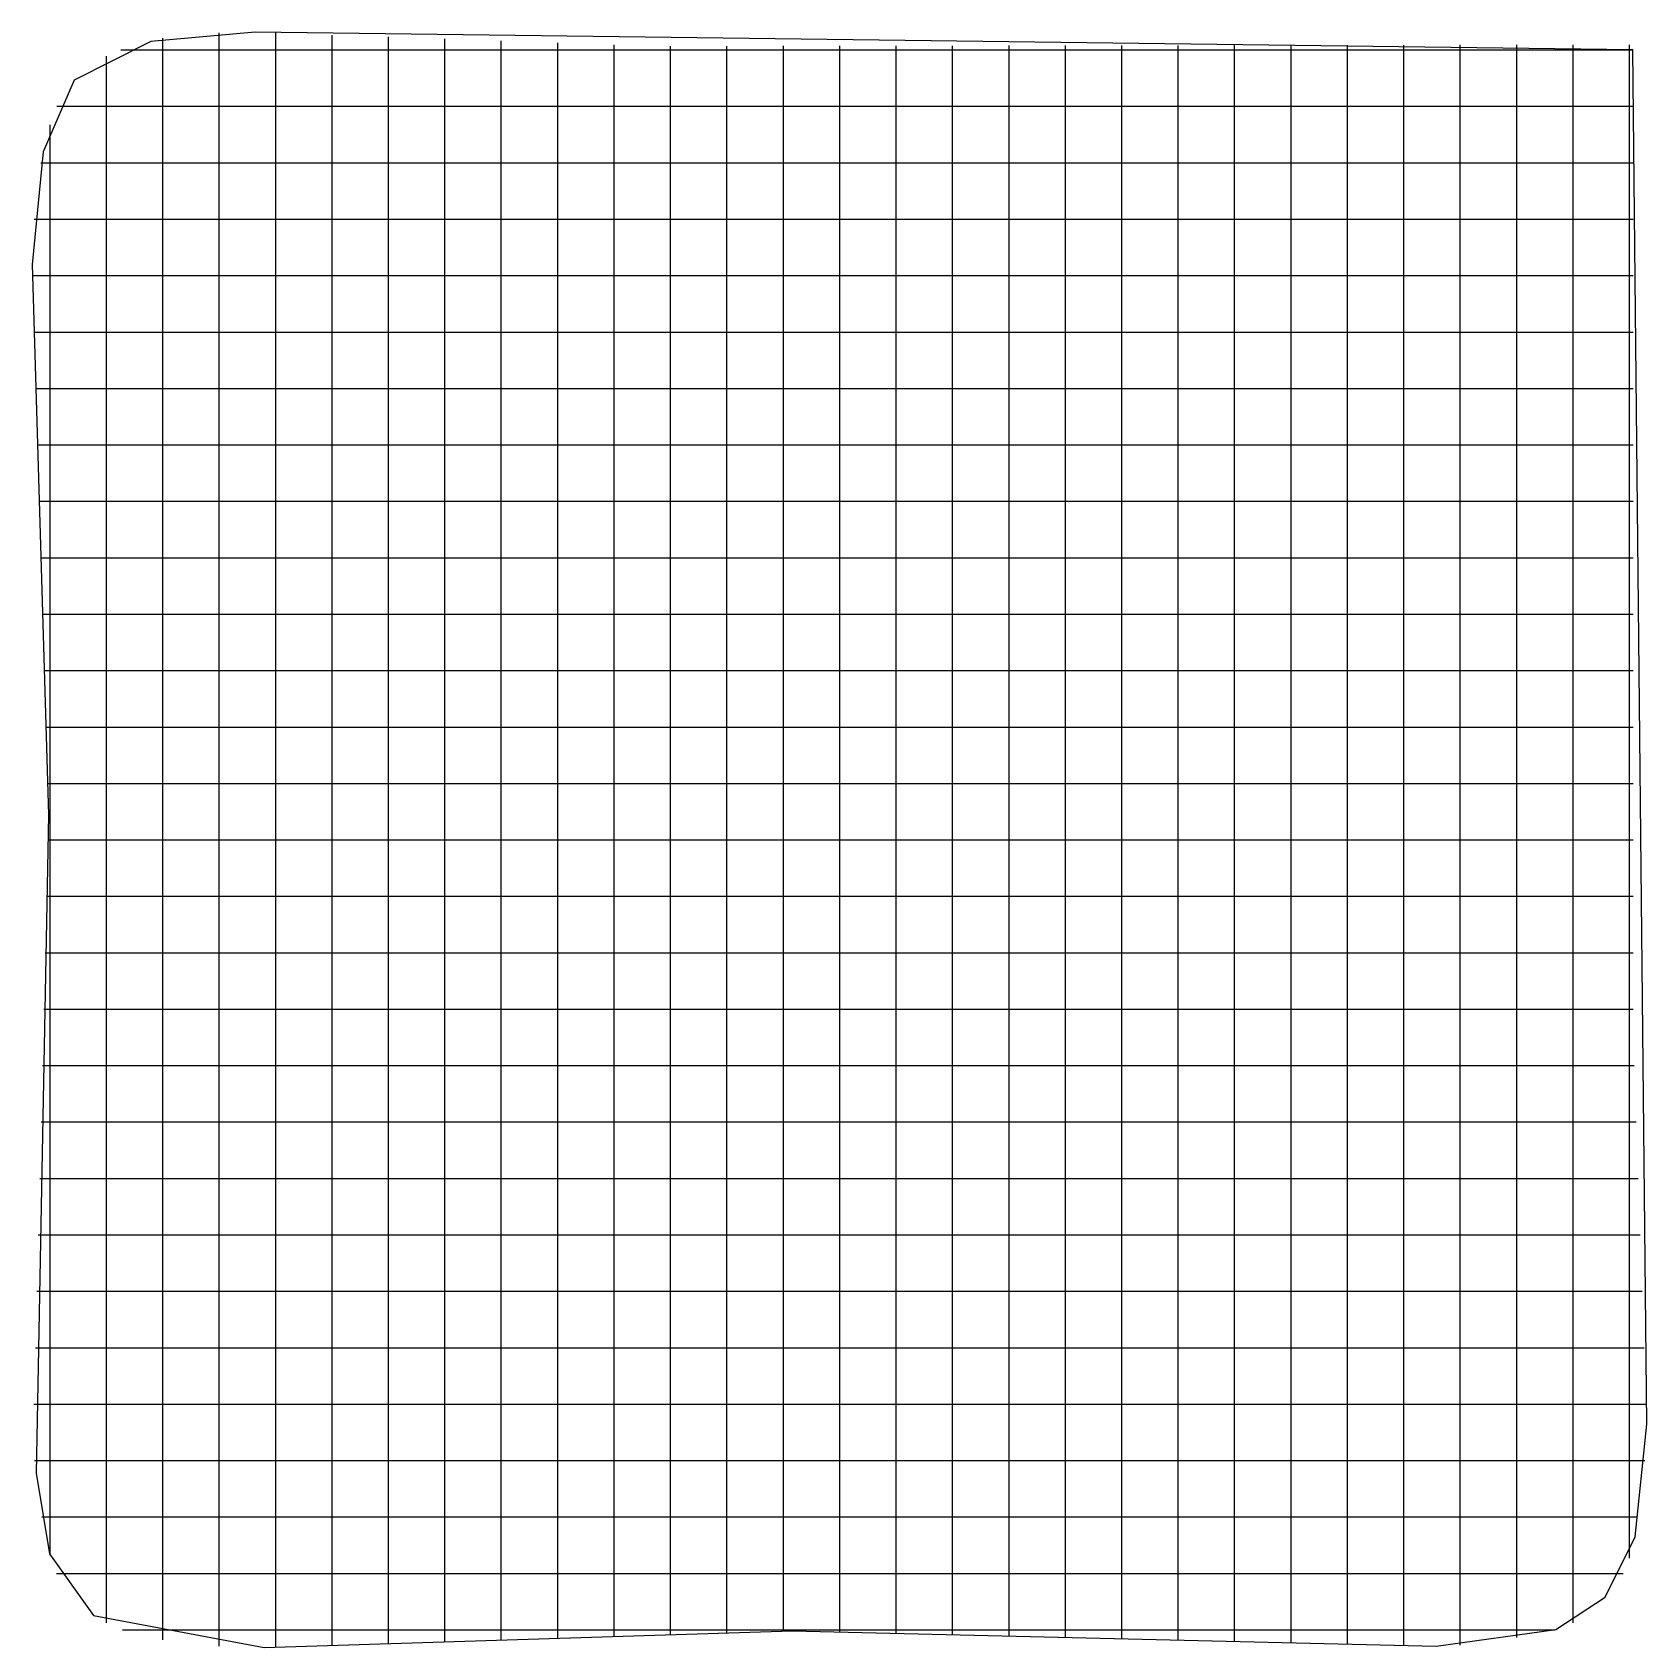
# Model space of a CAD drawing. Header units: metres. Extents: x 0.4 to 14.7, y 0.4 to 14.7.
import ezdxf

# ---------------------------------------------------------------- set-up
doc = ezdxf.new("R2010")
doc.units = ezdxf.units.M

msp = doc.modelspace()

# ---------------------------------------------------------------- linework, layer by layer
for p, q in [((2.093, 14.743), (2.093, 14.744)), ((1.593, 14.458), (1.593, 14.695)), ((2.093, 14.506), (2.093, 14.743)), ((2.593, 14.505), (2.593, 14.742)), ((3.093, 14.487), (3.093, 14.724)), ((3.593, 14.47), (3.593, 14.707)), ((4.093, 14.689), (4.093, 14.69)), ((4.093, 14.452), (4.093, 14.689)), ((4.593, 14.435), (4.593, 14.672)), ((5.093, 14.418), (5.093, 14.655)), ((5.593, 14.4), (5.593, 14.637)), ((6.093, 14.388), (6.093, 14.625)), ((6.593, 14.389), (6.593, 14.626)), ((7.093, 14.39), (7.093, 14.627)), ((7.593, 14.391), (7.593, 14.628)), ((8.093, 14.391), (8.093, 14.628)), ((8.593, 14.392), (8.593, 14.629)), ((9.093, 14.393), (9.093, 14.63)), ((9.593, 14.393), (9.593, 14.63)), ((10.093, 14.394), (10.093, 14.631)), ((10.593, 14.395), (10.593, 14.632)), ((11.093, 14.396), (11.093, 14.633)), ((11.593, 14.396), (11.593, 14.633)), ((12.093, 14.397), (12.093, 14.634)), ((12.593, 14.398), (12.593, 14.635)), ((13.093, 14.635), (13.093, 14.636)), ((13.093, 14.399), (13.093, 14.635)), ((13.593, 14.399), (13.593, 14.636)), ((14.093, 14.4), (14.093, 14.637)), ((14.593, 14.401), (14.593, 14.638)), ((1.093, 14.536), (1.093, 14.537)), ((1.093, 14.299), (1.093, 14.536)), ((1.221, 14.592), (1.458, 14.592)), ((1.221, 14.592), (1.458, 14.592)), ((1.458, 14.592), (1.564, 14.592)), ((1.564, 14.592), (1.627, 14.592)), ((1.593, 14.187), (1.593, 14.458)), ((1.627, 14.592), (2.812, 14.592)), ((2.093, 14.213), (2.093, 14.506)), ((2.593, 14.21), (2.593, 14.505)), ((2.812, 14.592), (3.127, 14.592)), ((3.093, 14.199), (3.093, 14.487)), ((3.127, 14.592), (3.364, 14.592)), ((3.364, 14.592), (3.427, 14.592)), ((3.427, 14.592), (4.612, 14.592)), ((3.593, 14.189), (3.593, 14.47)), ((4.612, 14.592), (4.927, 14.592)), ((4.927, 14.592), (5.164, 14.592)), ((5.164, 14.592), (5.227, 14.592)), ((5.227, 14.592), (5.897, 14.592)), ((5.897, 14.592), (6.134, 14.592)), ((6.134, 14.592), (6.449, 14.592)), ((6.449, 14.592), (7.634, 14.592)), ((7.634, 14.592), (7.697, 14.592)), ((7.697, 14.592), (7.934, 14.592)), ((7.934, 14.592), (8.249, 14.592)), ((8.249, 14.592), (9.434, 14.592)), ((9.434, 14.592), (9.497, 14.592)), ((9.497, 14.592), (9.734, 14.592)), ((9.734, 14.592), (10.049, 14.592)), ((10.049, 14.592), (11.234, 14.592)), ((11.234, 14.592), (11.297, 14.592)), ((11.297, 14.592), (11.534, 14.592)), ((11.534, 14.592), (11.849, 14.592)), ((11.849, 14.592), (13.034, 14.592)), ((13.034, 14.592), (13.097, 14.592)), ((13.097, 14.592), (13.334, 14.592)), ((13.334, 14.592), (13.649, 14.592)), ((13.649, 14.592), (14.563, 14.592)), ((14.563, 14.592), (14.626, 14.592)), ((4.093, 14.178), (4.093, 14.452)), ((4.593, 14.168), (4.593, 14.435)), ((5.093, 14.158), (5.093, 14.418)), ((5.593, 14.147), (5.593, 14.4)), ((6.093, 14.141), (6.093, 14.388)), ((6.593, 14.145), (6.593, 14.389)), ((7.093, 14.149), (7.093, 14.39)), ((7.593, 14.149), (7.593, 14.391)), ((8.093, 14.147), (8.093, 14.391)), ((8.593, 14.145), (8.593, 14.392)), ((9.093, 14.143), (9.093, 14.393)), ((9.593, 14.141), (9.593, 14.393)), ((10.093, 14.139), (10.093, 14.394)), ((10.593, 14.137), (10.593, 14.395)), ((11.093, 14.135), (11.093, 14.396)), ((11.593, 14.133), (11.593, 14.396)), ((12.093, 14.131), (12.093, 14.397)), ((12.593, 14.13), (12.593, 14.398)), ((13.093, 14.13), (13.093, 14.399)), ((13.593, 14.145), (13.593, 14.399)), ((14.093, 14.173), (14.093, 14.4)), ((14.593, 14.294), (14.593, 14.401)), ((1.093, 14.093), (1.093, 14.299)), ((1.593, 13.002), (1.593, 14.187)), ((2.093, 13.027), (2.093, 14.213)), ((2.593, 13.024), (2.593, 14.21)), ((3.093, 13.014), (3.093, 14.199)), ((3.593, 13.004), (3.593, 14.189)), ((4.093, 12.993), (4.093, 14.178)), ((14.093, 12.987), (14.093, 14.173)), ((14.593, 14.231), (14.593, 14.294)), ((14.593, 13.045), (14.593, 14.231)), ((0.654, 14.092), (0.891, 14.092)), ((0.654, 14.092), (0.891, 14.092)), ((0.891, 14.092), (1.116, 14.092)), ((1.093, 12.908), (1.093, 14.093)), ((1.116, 14.092), (2.301, 14.092)), ((2.301, 14.092), (2.364, 14.092)), ((2.364, 14.092), (2.601, 14.092)), ((2.601, 14.092), (2.916, 14.092)), ((2.916, 14.092), (4.101, 14.092)), ((4.101, 14.092), (4.164, 14.092)), ((4.164, 14.092), (4.401, 14.092)), ((4.401, 14.092), (4.716, 14.092)), ((4.593, 12.983), (4.593, 14.168)), ((4.716, 14.092), (5.901, 14.092)), ((5.093, 12.973), (5.093, 14.158)), ((5.593, 12.962), (5.593, 14.147)), ((5.901, 14.092), (5.964, 14.092)), ((5.964, 14.092), (6.201, 14.092)), ((6.093, 12.956), (6.093, 14.141)), ((6.201, 14.092), (6.516, 14.092)), ((6.516, 14.092), (7.701, 14.092)), ((6.593, 12.96), (6.593, 14.145)), ((7.093, 12.964), (7.093, 14.149)), ((7.593, 12.963), (7.593, 14.149)), ((7.701, 14.092), (7.764, 14.092)), ((7.764, 14.092), (8.001, 14.092)), ((8.001, 14.092), (8.316, 14.092)), ((8.093, 12.961), (8.093, 14.147)), ((8.316, 14.092), (9.501, 14.092)), ((8.593, 12.959), (8.593, 14.145)), ((9.093, 12.958), (9.093, 14.143)), ((9.501, 14.092), (9.564, 14.092)), ((9.564, 14.092), (9.801, 14.092)), ((9.593, 12.955), (9.593, 14.141)), ((9.801, 14.092), (10.116, 14.092)), ((10.093, 12.953), (10.093, 14.139)), ((10.116, 14.092), (11.301, 14.092)), ((10.593, 12.952), (10.593, 14.137)), ((11.093, 12.949), (11.093, 14.135)), ((11.301, 14.092), (11.364, 14.092)), ((11.364, 14.092), (11.601, 14.092)), ((11.593, 12.947), (11.593, 14.133)), ((11.601, 14.092), (11.916, 14.092)), ((11.916, 14.092), (13.101, 14.092)), ((12.093, 12.946), (12.093, 14.131)), ((12.593, 12.944), (12.593, 14.13)), ((13.093, 12.944), (13.093, 14.13)), ((13.101, 14.092), (13.164, 14.092)), ((13.164, 14.092), (13.401, 14.092)), ((13.401, 14.092), (13.716, 14.092)), ((13.593, 12.959), (13.593, 14.145)), ((13.716, 14.092), (14.563, 14.092)), ((14.563, 14.092), (14.626, 14.092)), ((0.593, 13.913), (0.593, 13.929)), ((0.593, 13.676), (0.593, 13.913)), ((0.593, 13.362), (0.593, 13.676)), ((0.511, 13.592), (0.748, 13.592)), ((0.511, 13.592), (0.748, 13.592)), ((0.748, 13.592), (1.003, 13.592)), ((1.003, 13.592), (2.188, 13.592)), ((2.188, 13.592), (2.251, 13.592)), ((2.251, 13.592), (2.488, 13.592)), ((2.488, 13.592), (2.803, 13.592)), ((2.803, 13.592), (3.988, 13.592)), ((3.988, 13.592), (4.051, 13.592)), ((4.051, 13.592), (4.288, 13.592)), ((4.288, 13.592), (4.603, 13.592)), ((4.603, 13.592), (5.788, 13.592)), ((5.788, 13.592), (5.851, 13.592)), ((5.851, 13.592), (6.088, 13.592)), ((6.088, 13.592), (6.403, 13.592)), ((6.403, 13.592), (7.588, 13.592)), ((7.588, 13.592), (7.651, 13.592)), ((7.651, 13.592), (7.888, 13.592)), ((7.888, 13.592), (8.203, 13.592)), ((8.203, 13.592), (9.388, 13.592)), ((9.388, 13.592), (9.451, 13.592)), ((9.451, 13.592), (9.688, 13.592)), ((9.688, 13.592), (10.003, 13.592)), ((10.003, 13.592), (11.188, 13.592)), ((11.188, 13.592), (11.251, 13.592)), ((11.251, 13.592), (11.488, 13.592)), ((11.488, 13.592), (11.803, 13.592)), ((11.803, 13.592), (12.988, 13.592)), ((12.988, 13.592), (13.051, 13.592)), ((13.051, 13.592), (13.288, 13.592)), ((13.288, 13.592), (13.603, 13.592)), ((13.603, 13.592), (14.563, 13.592)), ((14.563, 13.592), (14.626, 13.592)), ((0.593, 12.176), (0.593, 13.362)), ((0.451, 13.092), (0.688, 13.092)), ((0.451, 13.092), (0.688, 13.092)), ((0.688, 13.092), (0.955, 13.092)), ((0.955, 13.092), (2.141, 13.092)), ((2.093, 12.965), (2.093, 13.027)), ((2.141, 13.092), (2.204, 13.092)), ((2.204, 13.092), (2.441, 13.092)), ((2.441, 13.092), (2.755, 13.092)), ((2.755, 13.092), (3.941, 13.092)), ((3.941, 13.092), (4.004, 13.092)), ((4.004, 13.092), (4.241, 13.092)), ((4.241, 13.092), (4.555, 13.092)), ((4.555, 13.092), (5.741, 13.092)), ((5.741, 13.092), (5.804, 13.092)), ((5.804, 13.092), (6.041, 13.092)), ((6.041, 13.092), (6.355, 13.092)), ((6.355, 13.092), (7.541, 13.092)), ((7.541, 13.092), (7.604, 13.092)), ((7.604, 13.092), (7.841, 13.092)), ((7.841, 13.092), (8.155, 13.092)), ((8.155, 13.092), (9.341, 13.092)), ((9.341, 13.092), (9.404, 13.092)), ((9.404, 13.092), (9.641, 13.092)), ((9.641, 13.092), (9.955, 13.092)), ((9.955, 13.092), (11.141, 13.092)), ((11.141, 13.092), (11.204, 13.092)), ((11.204, 13.092), (11.441, 13.092)), ((11.441, 13.092), (11.755, 13.092)), ((11.755, 13.092), (12.941, 13.092)), ((12.941, 13.092), (13.004, 13.092)), ((13.004, 13.092), (13.241, 13.092)), ((13.241, 13.092), (13.555, 13.092)), ((13.555, 13.092), (14.563, 13.092)), ((14.563, 13.092), (14.626, 13.092)), ((14.593, 12.731), (14.593, 13.045)), ((1.093, 12.845), (1.093, 12.908)), ((1.593, 12.939), (1.593, 13.002)), ((1.593, 12.702), (1.593, 12.939)), ((2.093, 12.728), (2.093, 12.965)), ((2.593, 12.961), (2.593, 13.024)), ((2.593, 12.725), (2.593, 12.961)), ((3.093, 12.951), (3.093, 13.014)), ((3.093, 12.714), (3.093, 12.951)), ((3.593, 12.941), (3.593, 13.004)), ((3.593, 12.704), (3.593, 12.941)), ((4.093, 12.93), (4.093, 12.993)), ((4.093, 12.693), (4.093, 12.93)), ((4.593, 12.92), (4.593, 12.983)), ((4.593, 12.683), (4.593, 12.92)), ((5.093, 12.91), (5.093, 12.973)), ((5.093, 12.673), (5.093, 12.91)), ((5.593, 12.899), (5.593, 12.962)), ((5.593, 12.662), (5.593, 12.899)), ((6.093, 12.893), (6.093, 12.956)), ((6.093, 12.656), (6.093, 12.893)), ((6.593, 12.897), (6.593, 12.96)), ((6.593, 12.66), (6.593, 12.897)), ((7.093, 12.901), (7.093, 12.964)), ((7.093, 12.664), (7.093, 12.901)), ((7.593, 12.9), (7.593, 12.963)), ((7.593, 12.664), (7.593, 12.9)), ((8.093, 12.898), (8.093, 12.961)), ((8.093, 12.661), (8.093, 12.898)), ((8.593, 12.897), (8.593, 12.959)), ((8.593, 12.659), (8.593, 12.897)), ((9.093, 12.895), (9.093, 12.958)), ((9.093, 12.658), (9.093, 12.895)), ((9.593, 12.892), (9.593, 12.955)), ((9.593, 12.655), (9.593, 12.892)), ((10.093, 12.891), (10.093, 12.953)), ((10.093, 12.653), (10.093, 12.891)), ((10.593, 12.889), (10.593, 12.952)), ((10.593, 12.652), (10.593, 12.889)), ((11.093, 12.886), (11.093, 12.949)), ((11.093, 12.65), (11.093, 12.886)), ((11.593, 12.885), (11.593, 12.947)), ((11.593, 12.647), (11.593, 12.885)), ((12.093, 12.883), (12.093, 12.946)), ((12.093, 12.646), (12.093, 12.883)), ((12.593, 12.881), (12.593, 12.944)), ((13.093, 12.881), (13.093, 12.944)), ((13.593, 12.896), (13.593, 12.959)), ((13.593, 12.659), (13.593, 12.896)), ((14.093, 12.924), (14.093, 12.987)), ((14.093, 12.687), (14.093, 12.924)), ((1.093, 12.608), (1.093, 12.845)), ((12.593, 12.644), (12.593, 12.881)), ((13.093, 12.645), (13.093, 12.881)), ((1.093, 12.293), (1.093, 12.608)), ((1.593, 12.387), (1.593, 12.702)), ((2.093, 12.413), (2.093, 12.728)), ((2.593, 12.41), (2.593, 12.725)), ((3.093, 12.399), (3.093, 12.714)), ((3.593, 12.389), (3.593, 12.704)), ((4.093, 12.378), (4.093, 12.693)), ((4.593, 12.368), (4.593, 12.683)), ((5.093, 12.358), (5.093, 12.673)), ((5.593, 12.347), (5.593, 12.662)), ((6.093, 12.341), (6.093, 12.656)), ((6.593, 12.345), (6.593, 12.66)), ((7.093, 12.349), (7.093, 12.664)), ((7.593, 12.349), (7.593, 12.664)), ((8.093, 12.347), (8.093, 12.661)), ((8.593, 12.345), (8.593, 12.659)), ((9.093, 12.343), (9.093, 12.658)), ((9.593, 12.341), (9.593, 12.655)), ((10.093, 12.339), (10.093, 12.653)), ((10.593, 12.337), (10.593, 12.652)), ((11.093, 12.335), (11.093, 12.65)), ((11.593, 12.333), (11.593, 12.647)), ((12.093, 12.331), (12.093, 12.646)), ((12.593, 12.33), (12.593, 12.644)), ((13.093, 12.33), (13.093, 12.645)), ((13.593, 12.345), (13.593, 12.659)), ((14.093, 12.373), (14.093, 12.687)), ((14.593, 12.494), (14.593, 12.731)), ((0.438, 12.592), (0.675, 12.592)), ((0.438, 12.592), (0.675, 12.592)), ((0.675, 12.592), (0.945, 12.592)), ((0.945, 12.592), (2.131, 12.592)), ((2.131, 12.592), (2.194, 12.592)), ((2.194, 12.592), (2.431, 12.592)), ((2.431, 12.592), (2.745, 12.592)), ((2.745, 12.592), (3.931, 12.592)), ((3.931, 12.592), (3.994, 12.592)), ((3.994, 12.592), (4.231, 12.592)), ((4.231, 12.592), (4.545, 12.592)), ((4.545, 12.592), (5.731, 12.592)), ((5.731, 12.592), (5.794, 12.592)), ((5.794, 12.592), (6.031, 12.592)), ((6.031, 12.592), (6.345, 12.592)), ((6.345, 12.592), (7.531, 12.592)), ((7.531, 12.592), (7.594, 12.592)), ((7.594, 12.592), (7.831, 12.592)), ((7.831, 12.592), (8.145, 12.592)), ((8.145, 12.592), (9.331, 12.592)), ((9.331, 12.592), (9.394, 12.592)), ((9.394, 12.592), (9.631, 12.592)), ((9.631, 12.592), (9.945, 12.592)), ((9.945, 12.592), (11.131, 12.592)), ((11.131, 12.592), (11.194, 12.592)), ((11.194, 12.592), (11.431, 12.592)), ((11.431, 12.592), (11.745, 12.592)), ((11.745, 12.592), (12.931, 12.592)), ((12.931, 12.592), (12.994, 12.592)), ((12.994, 12.592), (13.231, 12.592)), ((13.231, 12.592), (13.545, 12.592)), ((13.545, 12.592), (14.563, 12.592)), ((14.563, 12.592), (14.626, 12.592)), ((14.593, 12.431), (14.593, 12.494)), ((1.593, 11.202), (1.593, 12.387)), ((2.093, 11.227), (2.093, 12.413)), ((2.593, 11.224), (2.593, 12.41)), ((3.093, 11.214), (3.093, 12.399)), ((3.593, 11.204), (3.593, 12.389)), ((4.093, 11.193), (4.093, 12.378)), ((4.593, 11.183), (4.593, 12.368)), ((5.093, 11.173), (5.093, 12.358)), ((5.593, 11.162), (5.593, 12.347)), ((6.093, 11.156), (6.093, 12.341)), ((6.593, 11.16), (6.593, 12.345)), ((7.093, 11.164), (7.093, 12.349)), ((7.593, 11.163), (7.593, 12.349)), ((8.093, 11.161), (8.093, 12.347)), ((8.593, 11.159), (8.593, 12.345)), ((9.093, 11.158), (9.093, 12.343)), ((9.593, 11.155), (9.593, 12.341)), ((10.093, 11.153), (10.093, 12.339)), ((10.593, 11.152), (10.593, 12.337)), ((11.093, 11.149), (11.093, 12.335)), ((11.593, 11.147), (11.593, 12.333)), ((12.093, 11.146), (12.093, 12.331)), ((12.593, 11.144), (12.593, 12.33)), ((13.093, 11.144), (13.093, 12.33)), ((13.593, 11.159), (13.593, 12.345)), ((14.093, 11.187), (14.093, 12.373)), ((14.593, 11.245), (14.593, 12.431)), ((0.593, 12.113), (0.593, 12.176)), ((1.093, 11.108), (1.093, 12.293)), ((0.453, 12.092), (0.69, 12.092)), ((0.453, 12.092), (0.69, 12.092)), ((0.593, 11.876), (0.593, 12.113)), ((0.69, 12.092), (0.957, 12.092)), ((0.957, 12.092), (2.143, 12.092)), ((2.143, 12.092), (2.205, 12.092)), ((2.205, 12.092), (2.443, 12.092)), ((2.443, 12.092), (2.757, 12.092)), ((2.757, 12.092), (3.943, 12.092)), ((3.943, 12.092), (4.005, 12.092)), ((4.005, 12.092), (4.243, 12.092)), ((4.243, 12.092), (4.557, 12.092)), ((4.557, 12.092), (5.743, 12.092)), ((5.743, 12.092), (5.805, 12.092)), ((5.805, 12.092), (6.043, 12.092)), ((6.043, 12.092), (6.357, 12.092)), ((6.357, 12.092), (7.543, 12.092)), ((7.543, 12.092), (7.605, 12.092)), ((7.605, 12.092), (7.843, 12.092)), ((7.843, 12.092), (8.157, 12.092)), ((8.157, 12.092), (9.342, 12.092)), ((9.342, 12.092), (9.405, 12.092)), ((9.405, 12.092), (9.643, 12.092)), ((9.643, 12.092), (9.957, 12.092)), ((9.957, 12.092), (11.143, 12.092)), ((11.143, 12.092), (11.205, 12.092)), ((11.205, 12.092), (11.443, 12.092)), ((11.443, 12.092), (11.757, 12.092)), ((11.757, 12.092), (12.943, 12.092)), ((12.943, 12.092), (13.005, 12.092)), ((13.005, 12.092), (13.242, 12.092)), ((13.242, 12.092), (13.557, 12.092)), ((13.557, 12.092), (14.563, 12.092)), ((14.563, 12.092), (14.626, 12.092)), ((0.593, 11.562), (0.593, 11.876)), ((0.468, 11.592), (0.705, 11.592)), ((0.468, 11.592), (0.705, 11.592)), ((0.593, 10.376), (0.593, 11.562)), ((0.705, 11.592), (0.969, 11.592)), ((0.969, 11.592), (2.154, 11.592)), ((2.154, 11.592), (2.217, 11.592)), ((2.217, 11.592), (2.454, 11.592)), ((2.454, 11.592), (2.769, 11.592)), ((2.769, 11.592), (3.954, 11.592)), ((3.954, 11.592), (4.017, 11.592)), ((4.017, 11.592), (4.254, 11.592)), ((4.254, 11.592), (4.569, 11.592)), ((4.569, 11.592), (5.754, 11.592)), ((5.754, 11.592), (5.817, 11.592)), ((5.817, 11.592), (6.054, 11.592)), ((6.054, 11.592), (6.369, 11.592)), ((6.369, 11.592), (7.554, 11.592)), ((7.554, 11.592), (7.617, 11.592)), ((7.617, 11.592), (7.854, 11.592)), ((7.854, 11.592), (8.169, 11.592)), ((8.169, 11.592), (9.354, 11.592)), ((9.354, 11.592), (9.417, 11.592)), ((9.417, 11.592), (9.654, 11.592)), ((9.654, 11.592), (9.969, 11.592)), ((9.969, 11.592), (11.154, 11.592)), ((11.154, 11.592), (11.217, 11.592)), ((11.217, 11.592), (11.454, 11.592)), ((11.454, 11.592), (11.769, 11.592)), ((11.769, 11.592), (12.954, 11.592)), ((12.954, 11.592), (13.017, 11.592)), ((13.017, 11.592), (13.254, 11.592)), ((13.254, 11.592), (13.569, 11.592)), ((13.569, 11.592), (14.563, 11.592)), ((14.563, 11.592), (14.626, 11.592)), ((1.593, 11.139), (1.593, 11.202)), ((2.093, 11.165), (2.093, 11.227)), ((2.593, 11.161), (2.593, 11.224)), ((3.093, 11.151), (3.093, 11.214)), ((3.593, 11.141), (3.593, 11.204)), ((4.093, 11.13), (4.093, 11.193)), ((4.593, 11.12), (4.593, 11.183)), ((5.093, 11.11), (5.093, 11.173)), ((14.093, 11.124), (14.093, 11.187)), ((14.593, 10.931), (14.593, 11.245)), ((0.484, 11.092), (0.721, 11.092)), ((0.484, 11.092), (0.721, 11.092)), ((0.721, 11.092), (0.982, 11.092)), ((0.982, 11.092), (2.167, 11.092)), ((1.093, 11.045), (1.093, 11.108)), ((1.093, 10.808), (1.093, 11.045)), ((1.593, 10.902), (1.593, 11.139)), ((2.093, 10.928), (2.093, 11.165)), ((2.167, 11.092), (2.23, 11.092)), ((2.23, 11.092), (2.467, 11.092)), ((2.467, 11.092), (2.782, 11.092)), ((2.593, 10.925), (2.593, 11.161)), ((2.782, 11.092), (3.967, 11.092)), ((3.093, 10.914), (3.093, 11.151)), ((3.593, 10.904), (3.593, 11.141)), ((3.967, 11.092), (4.03, 11.092)), ((4.03, 11.092), (4.267, 11.092)), ((4.093, 10.893), (4.093, 11.13)), ((4.267, 11.092), (4.582, 11.092)), ((4.582, 11.092), (5.767, 11.092)), ((4.593, 10.883), (4.593, 11.12)), ((5.093, 10.873), (5.093, 11.11)), ((5.593, 11.099), (5.593, 11.162)), ((5.593, 10.862), (5.593, 11.099)), ((5.767, 11.092), (5.83, 11.092)), ((5.83, 11.092), (6.067, 11.092)), ((6.067, 11.092), (6.382, 11.092)), ((6.093, 11.093), (6.093, 11.156)), ((6.093, 10.856), (6.093, 11.093)), ((6.382, 11.092), (7.567, 11.092)), ((6.593, 11.097), (6.593, 11.16)), ((6.593, 10.86), (6.593, 11.097)), ((7.093, 11.101), (7.093, 11.164)), ((7.093, 10.864), (7.093, 11.101)), ((7.567, 11.092), (7.63, 11.092)), ((7.593, 11.1), (7.593, 11.163)), ((7.593, 10.864), (7.593, 11.1)), ((7.63, 11.092), (7.867, 11.092)), ((7.867, 11.092), (8.182, 11.092)), ((8.093, 11.098), (8.093, 11.161)), ((8.093, 10.861), (8.093, 11.098)), ((8.182, 11.092), (9.367, 11.092)), ((8.593, 11.097), (8.593, 11.159)), ((8.593, 10.859), (8.593, 11.097)), ((9.093, 11.095), (9.093, 11.158)), ((9.093, 10.858), (9.093, 11.095)), ((9.367, 11.092), (9.43, 11.092)), ((9.43, 11.092), (9.667, 11.092)), ((9.593, 11.092), (9.593, 11.155)), ((9.593, 10.855), (9.593, 11.092)), ((9.667, 11.092), (9.982, 11.092)), ((9.982, 11.092), (11.167, 11.092)), ((10.093, 11.091), (10.093, 11.153)), ((10.093, 10.853), (10.093, 11.091)), ((10.593, 11.089), (10.593, 11.152)), ((10.593, 10.852), (10.593, 11.089)), ((11.093, 11.086), (11.093, 11.149)), ((11.093, 10.85), (11.093, 11.086)), ((11.167, 11.092), (11.23, 11.092)), ((11.23, 11.092), (11.467, 11.092)), ((11.467, 11.092), (11.782, 11.092)), ((11.593, 11.085), (11.593, 11.147)), ((11.593, 10.847), (11.593, 11.085)), ((11.782, 11.092), (12.967, 11.092)), ((12.093, 11.083), (12.093, 11.146)), ((12.093, 10.846), (12.093, 11.083)), ((12.593, 11.081), (12.593, 11.144)), ((12.593, 10.844), (12.593, 11.081)), ((12.967, 11.092), (13.03, 11.092)), ((13.03, 11.092), (13.267, 11.092)), ((13.093, 11.081), (13.093, 11.144)), ((13.093, 10.845), (13.093, 11.081)), ((13.267, 11.092), (13.582, 11.092)), ((13.582, 11.092), (14.563, 11.092)), ((13.593, 11.096), (13.593, 11.159)), ((13.593, 10.859), (13.593, 11.096)), ((14.093, 10.887), (14.093, 11.124)), ((14.563, 11.092), (14.626, 11.092)), ((1.593, 10.587), (1.593, 10.902)), ((2.093, 10.613), (2.093, 10.928)), ((2.593, 10.61), (2.593, 10.925)), ((3.093, 10.599), (3.093, 10.914)), ((3.593, 10.589), (3.593, 10.904)), ((4.093, 10.578), (4.093, 10.893)), ((4.593, 10.568), (4.593, 10.883)), ((14.093, 10.573), (14.093, 10.887)), ((14.593, 10.694), (14.593, 10.931)), ((1.093, 10.493), (1.093, 10.808)), ((5.093, 10.558), (5.093, 10.873)), ((5.593, 10.547), (5.593, 10.862)), ((6.093, 10.541), (6.093, 10.856)), ((6.593, 10.545), (6.593, 10.86)), ((7.093, 10.549), (7.093, 10.864)), ((7.593, 10.549), (7.593, 10.864)), ((8.093, 10.547), (8.093, 10.861)), ((8.593, 10.545), (8.593, 10.859)), ((9.093, 10.543), (9.093, 10.858)), ((9.593, 10.541), (9.593, 10.855)), ((10.093, 10.539), (10.093, 10.853)), ((10.593, 10.537), (10.593, 10.852)), ((11.093, 10.535), (11.093, 10.85)), ((11.593, 10.533), (11.593, 10.847)), ((12.093, 10.531), (12.093, 10.846)), ((12.593, 10.53), (12.593, 10.844)), ((13.093, 10.53), (13.093, 10.845)), ((13.593, 10.545), (13.593, 10.859)), ((2.093, 9.428), (2.093, 10.613)), ((2.593, 9.424), (2.593, 10.61)), ((3.093, 9.414), (3.093, 10.599)), ((14.593, 10.631), (14.593, 10.694)), ((14.593, 9.445), (14.593, 10.631)), ((0.499, 10.592), (0.736, 10.592)), ((0.499, 10.592), (0.736, 10.592)), ((0.736, 10.592), (0.993, 10.592)), ((0.993, 10.592), (2.179, 10.592)), ((1.093, 9.308), (1.093, 10.493)), ((1.593, 9.402), (1.593, 10.587)), ((2.179, 10.592), (2.242, 10.592)), ((2.242, 10.592), (2.479, 10.592)), ((2.479, 10.592), (2.793, 10.592)), ((2.793, 10.592), (3.979, 10.592)), ((3.593, 9.404), (3.593, 10.589)), ((3.979, 10.592), (4.042, 10.592)), ((4.042, 10.592), (4.279, 10.592)), ((4.093, 9.393), (4.093, 10.578)), ((4.279, 10.592), (4.593, 10.592)), ((4.593, 10.592), (5.779, 10.592)), ((4.593, 9.383), (4.593, 10.568)), ((5.093, 9.373), (5.093, 10.558)), ((5.593, 9.362), (5.593, 10.547)), ((5.779, 10.592), (5.842, 10.592)), ((5.842, 10.592), (6.079, 10.592)), ((6.079, 10.592), (6.393, 10.592)), ((6.093, 9.356), (6.093, 10.541)), ((6.393, 10.592), (7.579, 10.592)), ((6.593, 9.36), (6.593, 10.545)), ((7.093, 9.364), (7.093, 10.549)), ((7.579, 10.592), (7.642, 10.592)), ((7.593, 9.363), (7.593, 10.549)), ((7.642, 10.592), (7.879, 10.592)), ((7.879, 10.592), (8.193, 10.592)), ((8.093, 9.361), (8.093, 10.547)), ((8.193, 10.592), (9.379, 10.592)), ((8.593, 9.359), (8.593, 10.545)), ((9.093, 9.358), (9.093, 10.543)), ((9.379, 10.592), (9.442, 10.592)), ((9.442, 10.592), (9.679, 10.592)), ((9.593, 9.355), (9.593, 10.541)), ((9.679, 10.592), (9.993, 10.592)), ((9.993, 10.592), (11.179, 10.592)), ((10.093, 9.353), (10.093, 10.539)), ((10.593, 9.352), (10.593, 10.537)), ((11.093, 9.349), (11.093, 10.535)), ((11.179, 10.592), (11.242, 10.592)), ((11.242, 10.592), (11.479, 10.592)), ((11.479, 10.592), (11.793, 10.592)), ((11.593, 9.347), (11.593, 10.533)), ((11.793, 10.592), (12.979, 10.592)), ((12.093, 9.346), (12.093, 10.531)), ((12.593, 9.344), (12.593, 10.53)), ((12.979, 10.592), (13.042, 10.592)), ((13.042, 10.592), (13.279, 10.592)), ((13.093, 9.344), (13.093, 10.53)), ((13.279, 10.592), (13.593, 10.592)), ((13.593, 10.592), (14.563, 10.592)), ((13.593, 9.359), (13.593, 10.545)), ((14.093, 9.387), (14.093, 10.573)), ((14.563, 10.592), (14.626, 10.592)), ((0.593, 10.313), (0.593, 10.376)), ((0.593, 10.076), (0.593, 10.313)), ((0.514, 10.092), (0.751, 10.092)), ((0.514, 10.092), (0.751, 10.092)), ((0.593, 9.762), (0.593, 10.076)), ((0.751, 10.092), (1.005, 10.092)), ((1.005, 10.092), (2.191, 10.092)), ((2.191, 10.092), (2.254, 10.092)), ((2.254, 10.092), (2.491, 10.092)), ((2.491, 10.092), (2.805, 10.092)), ((2.805, 10.092), (3.991, 10.092)), ((3.991, 10.092), (4.054, 10.092)), ((4.054, 10.092), (4.291, 10.092)), ((4.291, 10.092), (4.605, 10.092)), ((4.605, 10.092), (5.791, 10.092)), ((5.791, 10.092), (5.854, 10.092)), ((5.854, 10.092), (6.091, 10.092)), ((6.091, 10.092), (6.405, 10.092)), ((6.405, 10.092), (7.591, 10.092)), ((7.591, 10.092), (7.654, 10.092)), ((7.654, 10.092), (7.891, 10.092)), ((7.891, 10.092), (8.205, 10.092)), ((8.205, 10.092), (9.391, 10.092)), ((9.391, 10.092), (9.454, 10.092)), ((9.454, 10.092), (9.691, 10.092)), ((9.691, 10.092), (10.005, 10.092)), ((10.005, 10.092), (11.191, 10.092)), ((11.191, 10.092), (11.254, 10.092)), ((11.254, 10.092), (11.491, 10.092)), ((11.491, 10.092), (11.805, 10.092)), ((11.805, 10.092), (12.991, 10.092)), ((12.991, 10.092), (13.054, 10.092)), ((13.054, 10.092), (13.291, 10.092)), ((13.291, 10.092), (13.605, 10.092)), ((13.605, 10.092), (14.563, 10.092)), ((14.563, 10.092), (14.626, 10.092)), ((0.593, 8.576), (0.593, 9.762)), ((0.529, 9.592), (0.766, 9.592)), ((0.529, 9.592), (0.766, 9.592)), ((0.766, 9.592), (1.017, 9.592)), ((1.017, 9.592), (2.203, 9.592)), ((2.203, 9.592), (2.266, 9.592)), ((2.266, 9.592), (2.503, 9.592)), ((2.503, 9.592), (2.817, 9.592)), ((2.817, 9.592), (4.003, 9.592)), ((4.003, 9.592), (4.066, 9.592)), ((4.066, 9.592), (4.303, 9.592)), ((4.303, 9.592), (4.617, 9.592)), ((4.617, 9.592), (5.803, 9.592)), ((5.803, 9.592), (5.866, 9.592)), ((5.866, 9.592), (6.103, 9.592)), ((6.103, 9.592), (6.417, 9.592)), ((6.417, 9.592), (7.603, 9.592)), ((7.603, 9.592), (7.666, 9.592)), ((7.666, 9.592), (7.903, 9.592)), ((7.903, 9.592), (8.217, 9.592)), ((8.217, 9.592), (9.403, 9.592)), ((9.403, 9.592), (9.466, 9.592)), ((9.466, 9.592), (9.703, 9.592)), ((9.703, 9.592), (10.017, 9.592)), ((10.017, 9.592), (11.203, 9.592)), ((11.203, 9.592), (11.266, 9.592)), ((11.266, 9.592), (11.503, 9.592)), ((11.503, 9.592), (11.817, 9.592)), ((11.817, 9.592), (13.003, 9.592)), ((13.003, 9.592), (13.066, 9.592)), ((13.066, 9.592), (13.303, 9.592)), ((13.303, 9.592), (13.617, 9.592)), ((13.617, 9.592), (14.563, 9.592)), ((14.563, 9.592), (14.626, 9.592)), ((1.093, 9.245), (1.093, 9.308)), ((1.593, 9.339), (1.593, 9.402)), ((1.593, 9.102), (1.593, 9.339)), ((2.093, 9.365), (2.093, 9.428)), ((2.093, 9.128), (2.093, 9.365)), ((2.593, 9.361), (2.593, 9.424)), ((2.593, 9.125), (2.593, 9.361)), ((3.093, 9.351), (3.093, 9.414)), ((3.093, 9.114), (3.093, 9.351)), ((3.593, 9.341), (3.593, 9.404)), ((3.593, 9.104), (3.593, 9.341)), ((4.093, 9.33), (4.093, 9.393)), ((4.093, 9.093), (4.093, 9.33)), ((4.593, 9.32), (4.593, 9.383)), ((4.593, 9.083), (4.593, 9.32)), ((5.093, 9.31), (5.093, 9.373)), ((5.093, 9.073), (5.093, 9.31)), ((5.593, 9.299), (5.593, 9.362)), ((6.093, 9.293), (6.093, 9.356)), ((6.593, 9.297), (6.593, 9.36)), ((7.093, 9.301), (7.093, 9.364)), ((7.593, 9.3), (7.593, 9.363)), ((8.093, 9.298), (8.093, 9.361)), ((8.593, 9.297), (8.593, 9.359)), ((9.093, 9.295), (9.093, 9.358)), ((9.593, 9.292), (9.593, 9.355)), ((10.093, 9.291), (10.093, 9.353)), ((10.593, 9.289), (10.593, 9.352)), ((11.093, 9.286), (11.093, 9.349)), ((11.593, 9.285), (11.593, 9.347)), ((12.093, 9.283), (12.093, 9.346)), ((12.593, 9.281), (12.593, 9.344)), ((13.093, 9.281), (13.093, 9.344)), ((13.593, 9.296), (13.593, 9.359)), ((14.093, 9.324), (14.093, 9.387)), ((14.093, 9.087), (14.093, 9.324)), ((14.593, 9.131), (14.593, 9.445)), ((1.093, 9.008), (1.093, 9.245)), ((5.593, 9.062), (5.593, 9.299)), ((6.093, 9.056), (6.093, 9.293)), ((6.593, 9.06), (6.593, 9.297)), ((7.093, 9.064), (7.093, 9.301)), ((7.593, 9.064), (7.593, 9.3)), ((8.093, 9.061), (8.093, 9.298)), ((8.593, 9.059), (8.593, 9.297)), ((9.093, 9.058), (9.093, 9.295)), ((9.593, 9.055), (9.593, 9.292)), ((10.093, 9.053), (10.093, 9.291)), ((10.593, 9.052), (10.593, 9.289)), ((11.093, 9.05), (11.093, 9.286)), ((11.593, 9.047), (11.593, 9.285)), ((12.093, 9.046), (12.093, 9.283)), ((12.593, 9.044), (12.593, 9.281)), ((13.093, 9.045), (13.093, 9.281)), ((13.593, 9.059), (13.593, 9.296)), ((0.545, 9.092), (0.782, 9.092)), ((0.545, 9.092), (0.782, 9.092)), ((0.782, 9.092), (1.03, 9.092)), ((1.03, 9.092), (2.215, 9.092)), ((1.593, 8.787), (1.593, 9.102)), ((2.093, 8.813), (2.093, 9.128)), ((2.215, 9.092), (2.278, 9.092)), ((2.278, 9.092), (2.515, 9.092)), ((2.515, 9.092), (2.83, 9.092)), ((2.593, 8.81), (2.593, 9.125)), ((2.83, 9.092), (4.015, 9.092)), ((3.093, 8.799), (3.093, 9.114)), ((3.593, 8.789), (3.593, 9.104)), ((4.015, 9.092), (4.078, 9.092)), ((4.078, 9.092), (4.315, 9.092)), ((4.093, 8.778), (4.093, 9.093)), ((4.315, 9.092), (4.63, 9.092)), ((4.593, 8.768), (4.593, 9.083)), ((4.63, 9.092), (5.815, 9.092)), ((5.093, 8.758), (5.093, 9.073)), ((5.593, 8.747), (5.593, 9.062)), ((5.815, 9.092), (5.878, 9.092)), ((5.878, 9.092), (6.115, 9.092)), ((6.093, 8.741), (6.093, 9.056)), ((6.115, 9.092), (6.43, 9.092)), ((6.43, 9.092), (7.615, 9.092)), ((6.593, 8.745), (6.593, 9.06)), ((7.093, 8.749), (7.093, 9.064)), ((7.593, 8.749), (7.593, 9.064)), ((7.615, 9.092), (7.678, 9.092)), ((7.678, 9.092), (7.915, 9.092)), ((7.915, 9.092), (8.23, 9.092)), ((8.093, 8.747), (8.093, 9.061)), ((8.23, 9.092), (9.415, 9.092)), ((8.593, 8.745), (8.593, 9.059)), ((9.093, 8.743), (9.093, 9.058)), ((9.415, 9.092), (9.478, 9.092)), ((9.478, 9.092), (9.715, 9.092)), ((9.593, 8.741), (9.593, 9.055)), ((9.715, 9.092), (10.03, 9.092)), ((10.03, 9.092), (11.215, 9.092)), ((10.093, 8.739), (10.093, 9.053)), ((10.593, 8.737), (10.593, 9.052)), ((11.093, 8.735), (11.093, 9.05)), ((11.215, 9.092), (11.278, 9.092)), ((11.278, 9.092), (11.515, 9.092)), ((11.515, 9.092), (11.83, 9.092)), ((11.593, 8.733), (11.593, 9.047)), ((11.83, 9.092), (13.015, 9.092)), ((12.093, 8.731), (12.093, 9.046)), ((12.593, 8.73), (12.593, 9.044)), ((13.015, 9.092), (13.078, 9.092)), ((13.078, 9.092), (13.315, 9.092)), ((13.093, 8.73), (13.093, 9.045)), ((13.315, 9.092), (13.63, 9.092)), ((13.593, 8.745), (13.593, 9.059)), ((13.63, 9.092), (14.563, 9.092)), ((14.093, 8.773), (14.093, 9.087)), ((14.563, 9.092), (14.626, 9.092)), ((14.593, 8.894), (14.593, 9.131)), ((1.093, 8.693), (1.093, 9.008)), ((14.593, 8.831), (14.593, 8.894)), ((1.593, 7.602), (1.593, 8.787)), ((2.093, 7.627), (2.093, 8.813)), ((2.593, 7.624), (2.593, 8.81)), ((3.093, 7.614), (3.093, 8.799)), ((3.593, 7.604), (3.593, 8.789)), ((4.093, 7.593), (4.093, 8.778)), ((4.593, 7.583), (4.593, 8.768)), ((5.093, 7.573), (5.093, 8.758)), ((5.593, 7.562), (5.593, 8.747)), ((6.093, 7.556), (6.093, 8.741)), ((6.593, 7.56), (6.593, 8.745)), ((7.093, 7.564), (7.093, 8.749)), ((7.593, 7.563), (7.593, 8.749)), ((8.093, 7.561), (8.093, 8.747)), ((8.593, 7.559), (8.593, 8.745)), ((9.093, 7.558), (9.093, 8.743)), ((9.593, 7.555), (9.593, 8.741)), ((10.093, 7.553), (10.093, 8.739)), ((10.593, 7.552), (10.593, 8.737)), ((11.093, 7.549), (11.093, 8.735)), ((11.593, 7.547), (11.593, 8.733)), ((13.593, 7.559), (13.593, 8.745)), ((14.093, 7.587), (14.093, 8.773)), ((14.593, 7.645), (14.593, 8.831)), ((0.56, 8.592), (0.797, 8.592)), ((0.56, 8.592), (0.797, 8.592)), ((0.797, 8.592), (1.042, 8.592)), ((1.042, 8.592), (2.227, 8.592)), ((1.093, 7.508), (1.093, 8.693)), ((2.227, 8.592), (2.29, 8.592)), ((2.29, 8.592), (2.527, 8.592)), ((2.527, 8.592), (2.842, 8.592)), ((2.842, 8.592), (4.027, 8.592)), ((4.027, 8.592), (4.09, 8.592)), ((4.09, 8.592), (4.327, 8.592)), ((4.327, 8.592), (4.642, 8.592)), ((4.642, 8.592), (5.827, 8.592)), ((5.827, 8.592), (5.89, 8.592)), ((5.89, 8.592), (6.127, 8.592)), ((6.127, 8.592), (6.442, 8.592)), ((6.442, 8.592), (7.627, 8.592)), ((7.627, 8.592), (7.69, 8.592)), ((7.69, 8.592), (7.927, 8.592)), ((7.927, 8.592), (8.242, 8.592)), ((8.242, 8.592), (9.427, 8.592)), ((9.427, 8.592), (9.49, 8.592)), ((9.49, 8.592), (9.727, 8.592)), ((9.727, 8.592), (10.042, 8.592)), ((10.042, 8.592), (11.227, 8.592)), ((11.227, 8.592), (11.29, 8.592)), ((11.29, 8.592), (11.527, 8.592)), ((11.527, 8.592), (11.842, 8.592)), ((11.842, 8.592), (13.027, 8.592)), ((12.093, 7.546), (12.093, 8.731)), ((12.593, 7.544), (12.593, 8.73)), ((13.027, 8.592), (13.09, 8.592)), ((13.09, 8.592), (13.327, 8.592)), ((13.093, 7.544), (13.093, 8.73)), ((13.327, 8.592), (13.642, 8.592)), ((13.642, 8.592), (14.563, 8.592)), ((14.563, 8.592), (14.626, 8.592)), ((0.593, 8.513), (0.593, 8.576)), ((0.593, 8.276), (0.593, 8.513)), ((0.593, 7.962), (0.593, 8.276)), ((0.575, 8.092), (0.812, 8.092)), ((0.575, 8.092), (0.812, 8.092)), ((0.812, 8.092), (1.053, 8.092)), ((1.053, 8.092), (2.24, 8.092)), ((2.24, 8.092), (2.303, 8.092)), ((2.303, 8.092), (2.539, 8.092)), ((2.539, 8.092), (2.853, 8.092)), ((2.853, 8.092), (4.04, 8.092)), ((4.04, 8.092), (4.103, 8.092)), ((4.103, 8.092), (4.339, 8.092)), ((4.339, 8.092), (4.653, 8.092)), ((4.653, 8.092), (5.84, 8.092)), ((5.84, 8.092), (5.903, 8.092)), ((5.903, 8.092), (6.139, 8.092)), ((6.139, 8.092), (6.453, 8.092)), ((6.453, 8.092), (7.64, 8.092)), ((7.64, 8.092), (7.703, 8.092)), ((7.703, 8.092), (7.939, 8.092)), ((7.939, 8.092), (8.253, 8.092)), ((8.253, 8.092), (9.44, 8.092)), ((9.44, 8.092), (9.503, 8.092)), ((9.503, 8.092), (9.739, 8.092)), ((9.739, 8.092), (10.053, 8.092)), ((10.053, 8.092), (11.24, 8.092)), ((11.24, 8.092), (11.303, 8.092)), ((11.303, 8.092), (11.539, 8.092)), ((11.539, 8.092), (11.853, 8.092)), ((11.853, 8.092), (13.04, 8.092)), ((13.04, 8.092), (13.103, 8.092)), ((13.103, 8.092), (13.339, 8.092)), ((13.339, 8.092), (13.653, 8.092)), ((13.653, 8.092), (14.563, 8.092)), ((14.563, 8.092), (14.626, 8.092)), ((0.593, 6.776), (0.593, 7.962)), ((0.576, 7.592), (0.577, 7.592)), ((0.576, 7.592), (0.577, 7.592)), ((0.577, 7.592), (0.813, 7.592)), ((0.813, 7.592), (1.054, 7.592)), ((1.054, 7.592), (2.241, 7.592)), ((1.593, 7.539), (1.593, 7.602)), ((2.093, 7.565), (2.093, 7.627)), ((2.241, 7.592), (2.303, 7.592)), ((2.303, 7.592), (2.54, 7.592)), ((2.54, 7.592), (2.854, 7.592)), ((2.593, 7.561), (2.593, 7.624)), ((2.854, 7.592), (4.041, 7.592)), ((3.093, 7.551), (3.093, 7.614)), ((3.593, 7.541), (3.593, 7.604)), ((4.041, 7.592), (4.103, 7.592)), ((4.093, 7.53), (4.093, 7.593)), ((4.103, 7.592), (4.34, 7.592)), ((4.34, 7.592), (4.654, 7.592)), ((4.654, 7.592), (5.841, 7.592)), ((5.841, 7.592), (5.903, 7.592)), ((5.903, 7.592), (6.14, 7.592)), ((6.14, 7.592), (6.454, 7.592)), ((6.454, 7.592), (7.641, 7.592)), ((7.641, 7.592), (7.703, 7.592)), ((7.703, 7.592), (7.94, 7.592)), ((7.94, 7.592), (8.254, 7.592)), ((8.254, 7.592), (9.441, 7.592)), ((9.441, 7.592), (9.503, 7.592)), ((9.503, 7.592), (9.74, 7.592)), ((9.74, 7.592), (10.054, 7.592)), ((10.054, 7.592), (11.241, 7.592)), ((11.241, 7.592), (11.303, 7.592)), ((11.303, 7.592), (11.54, 7.592)), ((11.54, 7.592), (11.854, 7.592)), ((11.854, 7.592), (13.04, 7.592)), ((13.04, 7.592), (13.103, 7.592)), ((13.103, 7.592), (13.34, 7.592)), ((13.34, 7.592), (13.654, 7.592)), ((13.654, 7.592), (14.563, 7.592)), ((14.093, 7.524), (14.093, 7.587)), ((14.563, 7.592), (14.626, 7.592)), ((14.593, 7.331), (14.593, 7.645)), ((1.093, 7.445), (1.093, 7.508)), ((1.093, 7.208), (1.093, 7.445)), ((1.593, 7.302), (1.593, 7.539)), ((2.093, 7.328), (2.093, 7.565)), ((2.593, 7.325), (2.593, 7.561)), ((3.093, 7.314), (3.093, 7.551)), ((3.593, 7.304), (3.593, 7.541)), ((4.093, 7.293), (4.093, 7.53)), ((4.593, 7.52), (4.593, 7.583)), ((4.593, 7.283), (4.593, 7.52)), ((5.093, 7.51), (5.093, 7.573)), ((5.093, 7.273), (5.093, 7.51)), ((5.593, 7.499), (5.593, 7.562)), ((5.593, 7.262), (5.593, 7.499)), ((6.093, 7.493), (6.093, 7.556)), ((6.093, 7.256), (6.093, 7.493)), ((6.593, 7.497), (6.593, 7.56)), ((6.593, 7.26), (6.593, 7.497)), ((7.093, 7.501), (7.093, 7.564)), ((7.093, 7.264), (7.093, 7.501)), ((7.593, 7.5), (7.593, 7.563)), ((7.593, 7.264), (7.593, 7.5)), ((8.093, 7.498), (8.093, 7.561)), ((8.093, 7.261), (8.093, 7.498)), ((8.593, 7.497), (8.593, 7.559)), ((8.593, 7.259), (8.593, 7.497)), ((9.093, 7.495), (9.093, 7.558)), ((9.093, 7.258), (9.093, 7.495)), ((9.593, 7.492), (9.593, 7.555)), ((9.593, 7.255), (9.593, 7.492)), ((10.093, 7.491), (10.093, 7.553)), ((10.093, 7.253), (10.093, 7.491)), ((10.593, 7.489), (10.593, 7.552)), ((10.593, 7.252), (10.593, 7.489)), ((11.093, 7.486), (11.093, 7.549)), ((11.093, 7.25), (11.093, 7.486)), ((11.593, 7.485), (11.593, 7.547)), ((11.593, 7.247), (11.593, 7.485)), ((12.093, 7.483), (12.093, 7.546)), ((12.093, 7.246), (12.093, 7.483)), ((12.593, 7.481), (12.593, 7.544)), ((12.593, 7.244), (12.593, 7.481)), ((13.093, 7.481), (13.093, 7.544)), ((13.093, 7.245), (13.093, 7.481)), ((13.593, 7.496), (13.593, 7.559)), ((13.593, 7.259), (13.593, 7.496)), ((14.093, 7.287), (14.093, 7.524)), ((1.593, 6.987), (1.593, 7.302)), ((2.093, 7.013), (2.093, 7.328)), ((2.593, 7.01), (2.593, 7.325)), ((3.093, 6.999), (3.093, 7.314)), ((3.593, 6.989), (3.593, 7.304)), ((14.593, 7.094), (14.593, 7.331)), ((1.093, 6.893), (1.093, 7.208)), ((4.093, 6.978), (4.093, 7.293)), ((4.593, 6.968), (4.593, 7.283)), ((5.093, 6.958), (5.093, 7.273)), ((5.593, 6.947), (5.593, 7.262)), ((6.093, 6.941), (6.093, 7.256)), ((6.593, 6.945), (6.593, 7.26)), ((7.093, 6.949), (7.093, 7.264)), ((7.593, 6.949), (7.593, 7.264)), ((8.093, 6.947), (8.093, 7.261)), ((8.593, 6.945), (8.593, 7.259)), ((9.093, 6.943), (9.093, 7.258)), ((9.593, 6.941), (9.593, 7.255)), ((10.093, 6.939), (10.093, 7.253)), ((10.593, 6.937), (10.593, 7.252)), ((11.093, 6.935), (11.093, 7.25)), ((11.593, 6.933), (11.593, 7.247)), ((12.093, 6.931), (12.093, 7.246)), ((12.593, 6.93), (12.593, 7.244)), ((13.093, 6.93), (13.093, 7.245)), ((13.593, 6.945), (13.593, 7.259)), ((14.093, 6.973), (14.093, 7.287)), ((0.564, 7.092), (0.801, 7.092)), ((0.564, 7.092), (0.801, 7.092)), ((0.801, 7.092), (1.045, 7.092)), ((1.045, 7.092), (2.23, 7.092)), ((2.23, 7.092), (2.293, 7.092)), ((2.293, 7.092), (2.53, 7.092)), ((2.53, 7.092), (2.845, 7.092)), ((2.845, 7.092), (4.03, 7.092)), ((4.03, 7.092), (4.093, 7.092)), ((4.093, 7.092), (4.33, 7.092)), ((4.33, 7.092), (4.645, 7.092)), ((4.645, 7.092), (5.83, 7.092)), ((5.83, 7.092), (5.893, 7.092)), ((5.893, 7.092), (6.13, 7.092)), ((6.13, 7.092), (6.445, 7.092)), ((6.445, 7.092), (7.63, 7.092)), ((7.63, 7.092), (7.693, 7.092)), ((7.693, 7.092), (7.93, 7.092)), ((7.93, 7.092), (8.245, 7.092)), ((8.245, 7.092), (9.43, 7.092)), ((9.43, 7.092), (9.493, 7.092)), ((9.493, 7.092), (9.73, 7.092)), ((9.73, 7.092), (10.045, 7.092)), ((10.045, 7.092), (11.23, 7.092)), ((11.23, 7.092), (11.293, 7.092)), ((11.293, 7.092), (11.53, 7.092)), ((11.53, 7.092), (11.845, 7.092)), ((11.845, 7.092), (13.03, 7.092)), ((13.03, 7.092), (13.093, 7.092)), ((13.093, 7.092), (13.33, 7.092)), ((13.33, 7.092), (13.645, 7.092)), ((13.645, 7.092), (14.563, 7.092)), ((14.563, 7.092), (14.626, 7.092)), ((14.593, 7.031), (14.593, 7.094)), ((14.593, 5.845), (14.593, 7.031)), ((1.093, 5.708), (1.093, 6.893)), ((1.593, 5.802), (1.593, 6.987)), ((2.093, 5.827), (2.093, 7.013)), ((2.593, 5.824), (2.593, 7.01)), ((3.093, 5.814), (3.093, 6.999)), ((3.593, 5.804), (3.593, 6.989)), ((4.093, 5.793), (4.093, 6.978)), ((4.593, 5.783), (4.593, 6.968)), ((5.093, 5.773), (5.093, 6.958)), ((5.593, 5.762), (5.593, 6.947)), ((6.093, 5.756), (6.093, 6.941)), ((6.593, 5.76), (6.593, 6.945)), ((7.093, 5.764), (7.093, 6.949)), ((7.593, 5.763), (7.593, 6.949)), ((8.093, 5.761), (8.093, 6.947)), ((8.593, 5.759), (8.593, 6.945)), ((9.093, 5.758), (9.093, 6.943)), ((9.593, 5.755), (9.593, 6.941)), ((10.093, 5.753), (10.093, 6.939)), ((10.593, 5.752), (10.593, 6.937)), ((11.093, 5.749), (11.093, 6.935)), ((11.593, 5.747), (11.593, 6.933)), ((12.093, 5.746), (12.093, 6.931)), ((12.593, 5.744), (12.593, 6.93)), ((13.093, 5.744), (13.093, 6.93)), ((13.593, 5.759), (13.593, 6.945)), ((14.093, 5.787), (14.093, 6.973)), ((0.593, 6.713), (0.593, 6.776)), ((0.551, 6.592), (0.788, 6.592)), ((0.551, 6.592), (0.788, 6.592)), ((0.593, 6.476), (0.593, 6.713)), ((0.788, 6.592), (1.034, 6.592)), ((1.034, 6.592), (2.22, 6.592)), ((2.22, 6.592), (2.283, 6.592)), ((2.283, 6.592), (2.52, 6.592)), ((2.52, 6.592), (2.834, 6.592)), ((2.834, 6.592), (4.02, 6.592)), ((4.02, 6.592), (4.083, 6.592)), ((4.083, 6.592), (4.32, 6.592)), ((4.32, 6.592), (4.634, 6.592)), ((4.634, 6.592), (5.82, 6.592)), ((5.82, 6.592), (5.883, 6.592)), ((5.883, 6.592), (6.12, 6.592)), ((6.12, 6.592), (6.434, 6.592)), ((6.434, 6.592), (7.62, 6.592)), ((7.62, 6.592), (7.683, 6.592)), ((7.683, 6.592), (7.92, 6.592)), ((7.92, 6.592), (8.234, 6.592)), ((8.234, 6.592), (9.42, 6.592)), ((9.42, 6.592), (9.483, 6.592)), ((9.483, 6.592), (9.72, 6.592)), ((9.72, 6.592), (10.034, 6.592)), ((10.034, 6.592), (11.22, 6.592)), ((11.22, 6.592), (11.283, 6.592)), ((11.283, 6.592), (11.52, 6.592)), ((11.52, 6.592), (11.834, 6.592)), ((11.834, 6.592), (13.02, 6.592)), ((13.02, 6.592), (13.083, 6.592)), ((13.083, 6.592), (13.32, 6.592)), ((13.32, 6.592), (13.634, 6.592)), ((13.634, 6.592), (14.563, 6.592)), ((14.563, 6.592), (14.626, 6.592)), ((0.593, 6.162), (0.593, 6.476)), ((0.593, 4.976), (0.593, 6.162)), ((0.539, 6.092), (0.776, 6.092)), ((0.539, 6.092), (0.776, 6.092)), ((0.776, 6.092), (1.025, 6.092)), ((1.025, 6.092), (2.21, 6.092)), ((2.21, 6.092), (2.273, 6.092)), ((2.273, 6.092), (2.51, 6.092)), ((2.51, 6.092), (2.825, 6.092)), ((2.825, 6.092), (4.01, 6.092)), ((4.01, 6.092), (4.073, 6.092)), ((4.073, 6.092), (4.31, 6.092)), ((4.31, 6.092), (4.625, 6.092)), ((4.625, 6.092), (5.81, 6.092)), ((5.81, 6.092), (5.873, 6.092)), ((5.873, 6.092), (6.11, 6.092)), ((6.11, 6.092), (6.425, 6.092)), ((6.425, 6.092), (7.61, 6.092)), ((7.61, 6.092), (7.673, 6.092)), ((7.673, 6.092), (7.91, 6.092)), ((7.91, 6.092), (8.225, 6.092)), ((8.225, 6.092), (9.41, 6.092)), ((9.41, 6.092), (9.473, 6.092)), ((9.473, 6.092), (9.71, 6.092)), ((9.71, 6.092), (10.025, 6.092)), ((10.025, 6.092), (11.21, 6.092)), ((11.21, 6.092), (11.273, 6.092)), ((11.273, 6.092), (11.51, 6.092)), ((11.51, 6.092), (11.825, 6.092)), ((11.825, 6.092), (13.01, 6.092)), ((13.01, 6.092), (13.073, 6.092)), ((13.073, 6.092), (13.31, 6.092)), ((13.31, 6.092), (13.625, 6.092)), ((13.625, 6.092), (14.563, 6.092)), ((14.563, 6.092), (14.626, 6.092)), ((1.593, 5.739), (1.593, 5.802)), ((1.593, 5.502), (1.593, 5.739)), ((2.093, 5.765), (2.093, 5.827)), ((2.093, 5.528), (2.093, 5.765)), ((2.593, 5.761), (2.593, 5.824)), ((2.593, 5.525), (2.593, 5.761)), ((3.093, 5.751), (3.093, 5.814)), ((3.093, 5.514), (3.093, 5.751)), ((3.593, 5.741), (3.593, 5.804)), ((3.593, 5.504), (3.593, 5.741)), ((4.093, 5.73), (4.093, 5.793)), ((4.093, 5.493), (4.093, 5.73)), ((4.593, 5.72), (4.593, 5.783)), ((5.093, 5.71), (5.093, 5.773)), ((5.593, 5.699), (5.593, 5.762)), ((6.093, 5.693), (6.093, 5.756)), ((6.593, 5.697), (6.593, 5.76)), ((7.093, 5.701), (7.093, 5.764)), ((7.593, 5.7), (7.593, 5.763)), ((8.093, 5.698), (8.093, 5.761)), ((8.593, 5.697), (8.593, 5.759)), ((9.093, 5.695), (9.093, 5.758)), ((9.593, 5.692), (9.593, 5.755)), ((10.093, 5.691), (10.093, 5.753)), ((10.593, 5.689), (10.593, 5.752)), ((11.093, 5.686), (11.093, 5.749)), ((11.593, 5.685), (11.593, 5.747)), ((12.093, 5.683), (12.093, 5.746)), ((12.593, 5.681), (12.593, 5.744)), ((13.093, 5.681), (13.093, 5.744)), ((13.593, 5.696), (13.593, 5.759)), ((14.093, 5.724), (14.093, 5.787)), ((14.593, 5.531), (14.593, 5.845)), ((0.526, 5.592), (0.763, 5.592)), ((0.526, 5.592), (0.763, 5.592)), ((0.763, 5.592), (1.016, 5.592)), ((1.016, 5.592), (2.202, 5.592)), ((1.093, 5.645), (1.093, 5.708)), ((1.093, 5.408), (1.093, 5.645)), ((2.202, 5.592), (2.265, 5.592)), ((2.265, 5.592), (2.502, 5.592)), ((2.502, 5.592), (2.816, 5.592)), ((2.816, 5.592), (4.002, 5.592)), ((4.002, 5.592), (4.065, 5.592)), ((4.065, 5.592), (4.302, 5.592)), ((4.302, 5.592), (4.616, 5.592)), ((4.593, 5.483), (4.593, 5.72)), ((4.616, 5.592), (5.802, 5.592)), ((5.093, 5.473), (5.093, 5.71)), ((5.593, 5.462), (5.593, 5.699)), ((5.802, 5.592), (5.865, 5.592)), ((5.865, 5.592), (6.102, 5.592)), ((6.093, 5.456), (6.093, 5.693)), ((6.102, 5.592), (6.416, 5.592)), ((6.416, 5.592), (7.602, 5.592)), ((6.593, 5.46), (6.593, 5.697)), ((7.093, 5.464), (7.093, 5.701)), ((7.593, 5.464), (7.593, 5.7)), ((7.602, 5.592), (7.665, 5.592)), ((7.665, 5.592), (7.902, 5.592)), ((7.902, 5.592), (8.216, 5.592)), ((8.093, 5.461), (8.093, 5.698)), ((8.216, 5.592), (9.402, 5.592)), ((8.593, 5.459), (8.593, 5.697)), ((9.093, 5.458), (9.093, 5.695)), ((9.402, 5.592), (9.465, 5.592)), ((9.465, 5.592), (9.702, 5.592)), ((9.593, 5.455), (9.593, 5.692)), ((9.702, 5.592), (10.016, 5.592)), ((10.016, 5.592), (11.202, 5.592)), ((10.093, 5.453), (10.093, 5.691)), ((10.593, 5.452), (10.593, 5.689)), ((11.093, 5.45), (11.093, 5.686)), ((11.202, 5.592), (11.265, 5.592)), ((11.265, 5.592), (11.502, 5.592)), ((11.502, 5.592), (11.816, 5.592)), ((11.593, 5.447), (11.593, 5.685)), ((11.816, 5.592), (13.002, 5.592)), ((12.093, 5.446), (12.093, 5.683)), ((12.593, 5.444), (12.593, 5.681)), ((13.002, 5.592), (13.065, 5.592)), ((13.065, 5.592), (13.302, 5.592)), ((13.093, 5.445), (13.093, 5.681)), ((13.302, 5.592), (13.616, 5.592)), ((13.593, 5.459), (13.593, 5.696)), ((13.616, 5.592), (14.571, 5.592)), ((14.093, 5.487), (14.093, 5.724)), ((14.571, 5.592), (14.634, 5.592)), ((1.593, 5.187), (1.593, 5.502)), ((2.093, 5.213), (2.093, 5.528)), ((2.593, 5.21), (2.593, 5.525)), ((3.093, 5.199), (3.093, 5.514)), ((3.593, 5.189), (3.593, 5.504)), ((4.093, 5.178), (4.093, 5.493)), ((4.593, 5.168), (4.593, 5.483)), ((5.093, 5.158), (5.093, 5.473)), ((5.593, 5.147), (5.593, 5.462)), ((6.093, 5.141), (6.093, 5.456)), ((6.593, 5.145), (6.593, 5.46)), ((7.093, 5.149), (7.093, 5.464)), ((7.593, 5.149), (7.593, 5.464)), ((8.093, 5.147), (8.093, 5.461)), ((8.593, 5.145), (8.593, 5.459)), ((9.093, 5.143), (9.093, 5.458)), ((9.593, 5.141), (9.593, 5.455)), ((10.093, 5.139), (10.093, 5.453)), ((10.593, 5.137), (10.593, 5.452)), ((11.093, 5.135), (11.093, 5.45)), ((11.593, 5.133), (11.593, 5.447)), ((12.093, 5.131), (12.093, 5.446)), ((12.593, 5.13), (12.593, 5.444)), ((13.093, 5.13), (13.093, 5.445)), ((13.593, 5.145), (13.593, 5.459)), ((14.093, 5.173), (14.093, 5.487)), ((14.593, 5.294), (14.593, 5.531)), ((1.093, 5.093), (1.093, 5.408)), ((1.593, 4.002), (1.593, 5.187)), ((2.093, 4.027), (2.093, 5.213)), ((2.593, 4.024), (2.593, 5.21)), ((3.093, 4.014), (3.093, 5.199)), ((3.593, 4.004), (3.593, 5.189)), ((4.093, 3.993), (4.093, 5.178)), ((4.593, 3.983), (4.593, 5.168)), ((5.093, 3.973), (5.093, 5.158)), ((14.093, 3.987), (14.093, 5.173)), ((14.593, 5.231), (14.593, 5.294)), ((14.593, 4.045), (14.593, 5.231)), ((0.513, 5.092), (0.75, 5.092)), ((0.513, 5.092), (0.75, 5.092)), ((0.75, 5.092), (1.01, 5.092)), ((1.01, 5.092), (2.196, 5.092)), ((1.093, 3.908), (1.093, 5.093)), ((2.196, 5.092), (2.259, 5.092)), ((2.259, 5.092), (2.495, 5.092)), ((2.495, 5.092), (2.81, 5.092)), ((2.81, 5.092), (3.996, 5.092)), ((3.996, 5.092), (4.059, 5.092)), ((4.059, 5.092), (4.295, 5.092)), ((4.295, 5.092), (4.61, 5.092)), ((4.61, 5.092), (5.796, 5.092)), ((5.593, 3.962), (5.593, 5.147)), ((5.796, 5.092), (5.859, 5.092)), ((5.859, 5.092), (6.095, 5.092)), ((6.093, 3.956), (6.093, 5.141)), ((6.095, 5.092), (6.41, 5.092)), ((6.41, 5.092), (7.596, 5.092)), ((6.593, 3.96), (6.593, 5.145)), ((7.093, 3.964), (7.093, 5.149)), ((7.593, 3.963), (7.593, 5.149)), ((7.596, 5.092), (7.659, 5.092)), ((7.659, 5.092), (7.895, 5.092)), ((7.895, 5.092), (8.21, 5.092)), ((8.093, 3.961), (8.093, 5.147)), ((8.21, 5.092), (9.396, 5.092)), ((8.593, 3.959), (8.593, 5.145)), ((9.093, 3.958), (9.093, 5.143)), ((9.396, 5.092), (9.459, 5.092)), ((9.459, 5.092), (9.695, 5.092)), ((9.593, 3.955), (9.593, 5.141)), ((9.695, 5.092), (10.01, 5.092)), ((10.01, 5.092), (11.196, 5.092)), ((10.093, 3.953), (10.093, 5.139)), ((10.593, 3.952), (10.593, 5.137)), ((11.093, 3.949), (11.093, 5.135)), ((11.196, 5.092), (11.259, 5.092)), ((11.259, 5.092), (11.495, 5.092)), ((11.495, 5.092), (11.81, 5.092)), ((11.593, 3.947), (11.593, 5.133)), ((11.81, 5.092), (12.996, 5.092)), ((12.093, 3.946), (12.093, 5.131)), ((12.593, 3.944), (12.593, 5.13)), ((12.996, 5.092), (13.059, 5.092)), ((13.059, 5.092), (13.295, 5.092)), ((13.093, 3.944), (13.093, 5.13)), ((13.295, 5.092), (13.61, 5.092)), ((13.593, 3.959), (13.593, 5.145)), ((13.61, 5.092), (14.588, 5.092)), ((14.588, 5.092), (14.651, 5.092)), ((0.593, 4.913), (0.593, 4.976)), ((0.593, 4.676), (0.593, 4.913)), ((0.501, 4.592), (0.738, 4.592)), ((0.501, 4.592), (0.738, 4.592)), ((0.593, 4.362), (0.593, 4.676)), ((0.738, 4.592), (1.004, 4.592)), ((1.004, 4.592), (2.189, 4.592)), ((2.189, 4.592), (2.252, 4.592)), ((2.252, 4.592), (2.489, 4.592)), ((2.489, 4.592), (2.804, 4.592)), ((2.804, 4.592), (3.989, 4.592)), ((3.989, 4.592), (4.052, 4.592)), ((4.052, 4.592), (4.289, 4.592)), ((4.289, 4.592), (4.604, 4.592)), ((4.604, 4.592), (5.789, 4.592)), ((5.789, 4.592), (5.852, 4.592)), ((5.852, 4.592), (6.089, 4.592)), ((6.089, 4.592), (6.404, 4.592)), ((6.404, 4.592), (7.589, 4.592)), ((7.589, 4.592), (7.652, 4.592)), ((7.652, 4.592), (7.889, 4.592)), ((7.889, 4.592), (8.204, 4.592)), ((8.204, 4.592), (9.389, 4.592)), ((9.389, 4.592), (9.452, 4.592)), ((9.452, 4.592), (9.689, 4.592)), ((9.689, 4.592), (10.004, 4.592)), ((10.004, 4.592), (11.189, 4.592)), ((11.189, 4.592), (11.252, 4.592)), ((11.252, 4.592), (11.489, 4.592)), ((11.489, 4.592), (11.804, 4.592)), ((11.804, 4.592), (12.989, 4.592)), ((12.989, 4.592), (13.052, 4.592)), ((13.052, 4.592), (13.289, 4.592)), ((13.289, 4.592), (13.604, 4.592)), ((13.604, 4.592), (14.606, 4.592)), ((14.606, 4.592), (14.669, 4.592)), ((0.593, 3.176), (0.593, 4.362)), ((0.488, 4.092), (0.725, 4.092)), ((0.488, 4.092), (0.725, 4.092)), ((0.725, 4.092), (0.997, 4.092)), ((0.997, 4.092), (2.183, 4.092)), ((2.093, 3.965), (2.093, 4.027)), ((2.183, 4.092), (2.246, 4.092)), ((2.246, 4.092), (2.483, 4.092)), ((2.483, 4.092), (2.797, 4.092)), ((2.593, 3.961), (2.593, 4.024)), ((2.797, 4.092), (3.983, 4.092)), ((3.093, 3.951), (3.093, 4.014)), ((3.983, 4.092), (4.046, 4.092)), ((4.046, 4.092), (4.283, 4.092)), ((4.283, 4.092), (4.597, 4.092)), ((4.597, 4.092), (5.783, 4.092)), ((5.783, 4.092), (5.846, 4.092)), ((5.846, 4.092), (6.083, 4.092)), ((6.083, 4.092), (6.397, 4.092)), ((6.397, 4.092), (7.583, 4.092)), ((7.583, 4.092), (7.646, 4.092)), ((7.646, 4.092), (7.883, 4.092)), ((7.883, 4.092), (8.197, 4.092)), ((8.197, 4.092), (9.383, 4.092)), ((9.383, 4.092), (9.446, 4.092)), ((9.446, 4.092), (9.683, 4.092)), ((9.683, 4.092), (9.997, 4.092)), ((9.997, 4.092), (11.183, 4.092)), ((11.183, 4.092), (11.246, 4.092)), ((11.246, 4.092), (11.483, 4.092)), ((11.483, 4.092), (11.797, 4.092)), ((11.797, 4.092), (12.983, 4.092)), ((12.983, 4.092), (13.046, 4.092)), ((13.046, 4.092), (13.283, 4.092)), ((13.283, 4.092), (13.597, 4.092)), ((13.597, 4.092), (14.624, 4.092)), ((14.593, 3.731), (14.593, 4.045)), ((14.624, 4.092), (14.687, 4.092)), ((1.093, 3.845), (1.093, 3.908)), ((1.593, 3.939), (1.593, 4.002)), ((1.593, 3.702), (1.593, 3.939)), ((2.093, 3.728), (2.093, 3.965)), ((2.593, 3.725), (2.593, 3.961)), ((3.093, 3.714), (3.093, 3.951)), ((3.593, 3.941), (3.593, 4.004)), ((3.593, 3.704), (3.593, 3.941)), ((4.093, 3.93), (4.093, 3.993)), ((4.093, 3.693), (4.093, 3.93)), ((4.593, 3.92), (4.593, 3.983)), ((4.593, 3.683), (4.593, 3.92)), ((5.093, 3.91), (5.093, 3.973)), ((5.093, 3.673), (5.093, 3.91)), ((5.593, 3.899), (5.593, 3.962)), ((5.593, 3.662), (5.593, 3.899)), ((6.093, 3.893), (6.093, 3.956)), ((6.093, 3.656), (6.093, 3.893)), ((6.593, 3.897), (6.593, 3.96)), ((6.593, 3.66), (6.593, 3.897)), ((7.093, 3.901), (7.093, 3.964)), ((7.093, 3.664), (7.093, 3.901)), ((7.593, 3.9), (7.593, 3.963)), ((7.593, 3.664), (7.593, 3.9)), ((8.093, 3.898), (8.093, 3.961)), ((8.093, 3.661), (8.093, 3.898)), ((8.593, 3.897), (8.593, 3.959)), ((8.593, 3.659), (8.593, 3.897)), ((9.093, 3.895), (9.093, 3.958)), ((9.093, 3.658), (9.093, 3.895)), ((9.593, 3.892), (9.593, 3.955)), ((9.593, 3.655), (9.593, 3.892)), ((10.093, 3.891), (10.093, 3.953)), ((10.093, 3.653), (10.093, 3.891)), ((10.593, 3.889), (10.593, 3.952)), ((10.593, 3.652), (10.593, 3.889)), ((11.093, 3.886), (11.093, 3.949)), ((11.093, 3.65), (11.093, 3.886)), ((11.593, 3.885), (11.593, 3.947)), ((11.593, 3.647), (11.593, 3.885)), ((12.093, 3.883), (12.093, 3.946)), ((12.093, 3.646), (12.093, 3.883)), ((12.593, 3.881), (12.593, 3.944)), ((12.593, 3.644), (12.593, 3.881)), ((13.093, 3.881), (13.093, 3.944)), ((13.093, 3.645), (13.093, 3.881)), ((13.593, 3.896), (13.593, 3.959)), ((13.593, 3.659), (13.593, 3.896)), ((14.093, 3.924), (14.093, 3.987)), ((14.093, 3.687), (14.093, 3.924)), ((1.093, 3.608), (1.093, 3.845)), ((2.093, 3.413), (2.093, 3.728)), ((2.593, 3.41), (2.593, 3.725)), ((14.593, 3.494), (14.593, 3.731)), ((0.476, 3.592), (0.713, 3.592)), ((0.476, 3.592), (0.713, 3.592)), ((0.713, 3.592), (0.992, 3.592)), ((0.992, 3.592), (2.177, 3.592)), ((1.093, 3.293), (1.093, 3.608)), ((1.593, 3.387), (1.593, 3.702)), ((2.177, 3.592), (2.24, 3.592)), ((2.24, 3.592), (2.477, 3.592)), ((2.477, 3.592), (2.792, 3.592)), ((2.792, 3.592), (3.977, 3.592)), ((3.093, 3.399), (3.093, 3.714)), ((3.593, 3.389), (3.593, 3.704)), ((3.977, 3.592), (4.04, 3.592)), ((4.04, 3.592), (4.277, 3.592)), ((4.093, 3.378), (4.093, 3.693)), ((4.277, 3.592), (4.592, 3.592)), ((4.592, 3.592), (5.777, 3.592)), ((4.593, 3.368), (4.593, 3.683)), ((5.093, 3.358), (5.093, 3.673)), ((5.593, 3.347), (5.593, 3.662)), ((5.777, 3.592), (5.84, 3.592)), ((5.84, 3.592), (6.077, 3.592)), ((6.077, 3.592), (6.392, 3.592)), ((6.093, 3.341), (6.093, 3.656)), ((6.392, 3.592), (7.577, 3.592)), ((6.593, 3.345), (6.593, 3.66)), ((7.093, 3.349), (7.093, 3.664)), ((7.577, 3.592), (7.64, 3.592)), ((7.593, 3.349), (7.593, 3.664)), ((7.64, 3.592), (7.877, 3.592)), ((7.877, 3.592), (8.192, 3.592)), ((8.093, 3.347), (8.093, 3.661)), ((8.192, 3.592), (9.377, 3.592)), ((8.593, 3.345), (8.593, 3.659)), ((9.093, 3.343), (9.093, 3.658)), ((9.377, 3.592), (9.44, 3.592)), ((9.44, 3.592), (9.677, 3.592)), ((9.593, 3.341), (9.593, 3.655)), ((9.677, 3.592), (9.992, 3.592)), ((9.992, 3.592), (11.177, 3.592)), ((10.093, 3.339), (10.093, 3.653)), ((10.593, 3.337), (10.593, 3.652)), ((11.093, 3.335), (11.093, 3.65)), ((11.177, 3.592), (11.24, 3.592)), ((11.24, 3.592), (11.477, 3.592)), ((11.477, 3.592), (11.792, 3.592)), ((11.593, 3.333), (11.593, 3.647)), ((11.792, 3.592), (12.977, 3.592)), ((12.093, 3.331), (12.093, 3.646)), ((12.593, 3.33), (12.593, 3.644)), ((12.977, 3.592), (13.04, 3.592)), ((13.04, 3.592), (13.277, 3.592)), ((13.093, 3.33), (13.093, 3.645)), ((13.277, 3.592), (13.592, 3.592)), ((13.592, 3.592), (14.641, 3.592)), ((13.593, 3.345), (13.593, 3.659)), ((14.093, 3.373), (14.093, 3.687)), ((14.641, 3.592), (14.704, 3.592)), ((14.593, 3.431), (14.593, 3.494)), ((1.093, 2.108), (1.093, 3.293)), ((1.593, 2.202), (1.593, 3.387)), ((2.093, 2.227), (2.093, 3.413)), ((2.593, 2.224), (2.593, 3.41)), ((3.093, 2.214), (3.093, 3.399)), ((3.593, 2.204), (3.593, 3.389)), ((4.093, 2.193), (4.093, 3.378)), ((4.593, 2.183), (4.593, 3.368)), ((5.093, 2.173), (5.093, 3.358)), ((5.593, 2.162), (5.593, 3.347)), ((6.093, 2.156), (6.093, 3.341)), ((6.593, 2.16), (6.593, 3.345)), ((7.093, 2.164), (7.093, 3.349)), ((7.593, 2.163), (7.593, 3.349)), ((8.093, 2.161), (8.093, 3.347)), ((8.593, 2.159), (8.593, 3.345)), ((9.093, 2.158), (9.093, 3.343)), ((9.593, 2.155), (9.593, 3.341)), ((10.093, 2.153), (10.093, 3.339)), ((10.593, 2.152), (10.593, 3.337)), ((11.093, 2.149), (11.093, 3.335)), ((11.593, 2.147), (11.593, 3.333)), ((12.093, 2.146), (12.093, 3.331)), ((12.593, 2.144), (12.593, 3.33)), ((13.093, 2.144), (13.093, 3.33)), ((13.593, 2.159), (13.593, 3.345)), ((14.093, 2.187), (14.093, 3.373)), ((14.593, 2.245), (14.593, 3.431)), ((0.593, 3.113), (0.593, 3.176)), ((0.463, 3.092), (0.7, 3.092)), ((0.463, 3.092), (0.7, 3.092)), ((0.593, 2.876), (0.593, 3.113)), ((0.7, 3.092), (0.985, 3.092)), ((0.985, 3.092), (2.171, 3.092)), ((2.171, 3.092), (2.233, 3.092)), ((2.233, 3.092), (2.471, 3.092)), ((2.471, 3.092), (2.785, 3.092)), ((2.785, 3.092), (3.971, 3.092)), ((3.971, 3.092), (4.033, 3.092)), ((4.033, 3.092), (4.271, 3.092)), ((4.271, 3.092), (4.585, 3.092)), ((4.585, 3.092), (5.771, 3.092)), ((5.771, 3.092), (5.833, 3.092)), ((5.833, 3.092), (6.071, 3.092)), ((6.071, 3.092), (6.385, 3.092)), ((6.385, 3.092), (7.571, 3.092)), ((7.571, 3.092), (7.633, 3.092)), ((7.633, 3.092), (7.871, 3.092)), ((7.871, 3.092), (8.185, 3.092)), ((8.185, 3.092), (9.371, 3.092)), ((9.371, 3.092), (9.433, 3.092)), ((9.433, 3.092), (9.671, 3.092)), ((9.671, 3.092), (9.985, 3.092)), ((9.985, 3.092), (11.171, 3.092)), ((11.171, 3.092), (11.233, 3.092)), ((11.233, 3.092), (11.471, 3.092)), ((11.471, 3.092), (11.785, 3.092)), ((11.785, 3.092), (12.971, 3.092)), ((12.971, 3.092), (13.033, 3.092)), ((13.033, 3.092), (13.271, 3.092)), ((13.271, 3.092), (13.585, 3.092)), ((13.585, 3.092), (14.659, 3.092)), ((14.659, 3.092), (14.722, 3.092)), ((0.593, 2.562), (0.593, 2.876)), ((0.45, 2.592), (0.687, 2.592)), ((0.45, 2.592), (0.687, 2.592)), ((0.687, 2.592), (0.978, 2.592)), ((0.978, 2.592), (2.165, 2.592)), ((2.165, 2.592), (2.228, 2.592)), ((2.228, 2.592), (2.464, 2.592)), ((2.464, 2.592), (2.778, 2.592)), ((2.778, 2.592), (3.965, 2.592)), ((3.965, 2.592), (4.028, 2.592)), ((4.028, 2.592), (4.264, 2.592)), ((4.264, 2.592), (4.578, 2.592)), ((4.578, 2.592), (5.765, 2.592)), ((5.765, 2.592), (5.828, 2.592)), ((5.828, 2.592), (6.064, 2.592)), ((6.064, 2.592), (6.378, 2.592)), ((6.378, 2.592), (7.565, 2.592)), ((7.565, 2.592), (7.628, 2.592)), ((7.628, 2.592), (7.864, 2.592)), ((7.864, 2.592), (8.178, 2.592)), ((8.178, 2.592), (9.365, 2.592)), ((9.365, 2.592), (9.428, 2.592)), ((9.428, 2.592), (9.664, 2.592)), ((9.664, 2.592), (9.978, 2.592)), ((9.978, 2.592), (11.165, 2.592)), ((11.165, 2.592), (11.228, 2.592)), ((11.228, 2.592), (11.464, 2.592)), ((11.464, 2.592), (11.778, 2.592)), ((11.778, 2.592), (12.965, 2.592)), ((12.965, 2.592), (13.028, 2.592)), ((13.028, 2.592), (13.264, 2.592)), ((13.264, 2.592), (13.578, 2.592)), ((13.578, 2.592), (14.676, 2.592)), ((14.676, 2.592), (14.739, 2.592)), ((0.593, 1.376), (0.593, 2.562)), ((1.593, 2.139), (1.593, 2.202)), ((2.093, 2.165), (2.093, 2.227)), ((2.093, 1.928), (2.093, 2.165)), ((2.593, 2.161), (2.593, 2.224)), ((2.593, 1.925), (2.593, 2.161)), ((3.093, 2.151), (3.093, 2.214)), ((3.093, 1.914), (3.093, 2.151)), ((3.593, 2.141), (3.593, 2.204)), ((4.093, 2.13), (4.093, 2.193)), ((4.593, 2.12), (4.593, 2.183)), ((5.093, 2.11), (5.093, 2.173)), ((5.593, 2.099), (5.593, 2.162)), ((6.093, 2.093), (6.093, 2.156)), ((6.593, 2.097), (6.593, 2.16)), ((7.093, 2.101), (7.093, 2.164)), ((7.593, 2.1), (7.593, 2.163)), ((8.093, 2.098), (8.093, 2.161)), ((8.593, 2.097), (8.593, 2.159)), ((9.093, 2.095), (9.093, 2.158)), ((9.593, 2.092), (9.593, 2.155)), ((10.093, 2.091), (10.093, 2.153)), ((10.593, 2.089), (10.593, 2.152)), ((11.093, 2.086), (11.093, 2.149)), ((11.593, 2.085), (11.593, 2.147)), ((13.593, 2.096), (13.593, 2.159)), ((14.093, 2.124), (14.093, 2.187)), ((14.593, 1.931), (14.593, 2.245)), ((0.456, 2.092), (0.693, 2.092)), ((0.456, 2.092), (0.693, 2.092)), ((0.693, 2.092), (0.981, 2.092)), ((0.981, 2.092), (2.166, 2.092)), ((1.093, 2.045), (1.093, 2.108)), ((1.093, 1.808), (1.093, 2.045)), ((1.593, 1.902), (1.593, 2.139)), ((2.166, 2.092), (2.229, 2.092)), ((2.229, 2.092), (2.466, 2.092)), ((2.466, 2.092), (2.781, 2.092)), ((2.781, 2.092), (3.966, 2.092)), ((3.593, 1.904), (3.593, 2.141)), ((3.966, 2.092), (4.029, 2.092)), ((4.029, 2.092), (4.266, 2.092)), ((4.093, 1.893), (4.093, 2.13)), ((4.266, 2.092), (4.581, 2.092)), ((4.581, 2.092), (5.766, 2.092)), ((4.593, 1.883), (4.593, 2.12)), ((5.093, 1.873), (5.093, 2.11)), ((5.593, 1.862), (5.593, 2.099)), ((5.766, 2.092), (5.829, 2.092)), ((5.829, 2.092), (6.066, 2.092)), ((6.066, 2.092), (6.381, 2.092)), ((6.093, 1.856), (6.093, 2.093)), ((6.381, 2.092), (7.566, 2.092)), ((6.593, 1.86), (6.593, 2.097)), ((7.093, 1.864), (7.093, 2.101)), ((7.566, 2.092), (7.629, 2.092)), ((7.593, 1.864), (7.593, 2.1)), ((7.629, 2.092), (7.866, 2.092)), ((7.866, 2.092), (8.181, 2.092)), ((8.093, 1.861), (8.093, 2.098)), ((8.181, 2.092), (9.366, 2.092)), ((8.593, 1.859), (8.593, 2.097)), ((9.093, 1.858), (9.093, 2.095)), ((9.366, 2.092), (9.429, 2.092)), ((9.429, 2.092), (9.666, 2.092)), ((9.593, 1.855), (9.593, 2.092)), ((9.666, 2.092), (9.981, 2.092)), ((9.981, 2.092), (11.166, 2.092)), ((10.093, 1.853), (10.093, 2.091)), ((10.593, 1.852), (10.593, 2.089)), ((11.093, 1.85), (11.093, 2.086)), ((11.166, 2.092), (11.229, 2.092)), ((11.229, 2.092), (11.466, 2.092)), ((11.466, 2.092), (11.781, 2.092)), ((11.593, 1.847), (11.593, 2.085)), ((11.781, 2.092), (12.966, 2.092)), ((12.093, 2.083), (12.093, 2.146)), ((12.093, 1.846), (12.093, 2.083)), ((12.593, 2.081), (12.593, 2.144)), ((12.593, 1.844), (12.593, 2.081)), ((12.966, 2.092), (13.029, 2.092)), ((13.029, 2.092), (13.266, 2.092)), ((13.093, 2.081), (13.093, 2.144)), ((13.093, 1.845), (13.093, 2.081)), ((13.266, 2.092), (13.581, 2.092)), ((13.581, 2.092), (14.665, 2.092)), ((13.593, 1.859), (13.593, 2.096)), ((14.093, 1.887), (14.093, 2.124)), ((14.665, 2.092), (14.728, 2.092)), ((1.593, 1.587), (1.593, 1.902)), ((2.093, 1.613), (2.093, 1.928)), ((2.593, 1.61), (2.593, 1.925)), ((3.093, 1.599), (3.093, 1.914)), ((3.593, 1.589), (3.593, 1.904)), ((4.093, 1.578), (4.093, 1.893)), ((4.593, 1.568), (4.593, 1.883)), ((5.093, 1.558), (5.093, 1.873)), ((5.593, 1.547), (5.593, 1.862)), ((7.093, 1.549), (7.093, 1.864)), ((7.593, 1.549), (7.593, 1.864)), ((8.093, 1.547), (8.093, 1.861)), ((14.093, 1.573), (14.093, 1.887)), ((14.593, 1.694), (14.593, 1.931)), ((1.093, 1.493), (1.093, 1.808)), ((6.093, 1.541), (6.093, 1.856)), ((6.593, 1.545), (6.593, 1.86)), ((8.593, 1.545), (8.593, 1.859)), ((9.093, 1.543), (9.093, 1.858)), ((9.593, 1.541), (9.593, 1.855)), ((10.093, 1.539), (10.093, 1.853)), ((10.593, 1.537), (10.593, 1.852)), ((11.093, 1.535), (11.093, 1.85)), ((11.593, 1.533), (11.593, 1.847)), ((12.093, 1.531), (12.093, 1.846)), ((12.593, 1.53), (12.593, 1.844)), ((13.093, 1.53), (13.093, 1.845)), ((13.593, 1.545), (13.593, 1.859)), ((0.519, 1.592), (0.756, 1.592)), ((0.519, 1.592), (0.756, 1.592)), ((0.756, 1.592), (1.017, 1.592)), ((1.017, 1.592), (2.203, 1.592)), ((1.593, 0.567), (1.593, 1.587)), ((2.093, 0.509), (2.093, 1.613)), ((2.203, 1.592), (2.266, 1.592)), ((2.266, 1.592), (2.503, 1.592)), ((2.503, 1.592), (2.817, 1.592)), ((2.593, 0.5), (2.593, 1.61)), ((2.817, 1.592), (4.003, 1.592)), ((3.093, 0.516), (3.093, 1.599)), ((3.593, 0.532), (3.593, 1.589)), ((4.003, 1.592), (4.066, 1.592)), ((4.066, 1.592), (4.303, 1.592)), ((4.093, 0.547), (4.093, 1.578)), ((4.303, 1.592), (4.617, 1.592)), ((4.617, 1.592), (5.803, 1.592)), ((5.803, 1.592), (5.866, 1.592)), ((5.866, 1.592), (6.103, 1.592)), ((6.103, 1.592), (6.417, 1.592)), ((6.417, 1.592), (7.603, 1.592)), ((7.603, 1.592), (7.666, 1.592)), ((7.666, 1.592), (7.903, 1.592)), ((7.903, 1.592), (8.217, 1.592)), ((8.217, 1.592), (9.403, 1.592)), ((9.403, 1.592), (9.466, 1.592)), ((9.466, 1.592), (9.703, 1.592)), ((9.703, 1.592), (10.017, 1.592)), ((10.017, 1.592), (11.203, 1.592)), ((11.203, 1.592), (11.266, 1.592)), ((11.266, 1.592), (11.503, 1.592)), ((11.503, 1.592), (11.817, 1.592)), ((11.817, 1.592), (13.003, 1.592)), ((13.003, 1.592), (13.066, 1.592)), ((13.066, 1.592), (13.303, 1.592)), ((13.303, 1.592), (13.617, 1.592)), ((13.617, 1.592), (14.601, 1.592)), ((14.593, 1.289), (14.593, 1.694)), ((14.601, 1.592), (14.664, 1.592)), ((1.093, 0.717), (1.093, 1.493)), ((4.593, 0.563), (4.593, 1.568)), ((5.093, 0.579), (5.093, 1.558)), ((5.593, 0.595), (5.593, 1.547)), ((6.093, 0.611), (6.093, 1.541)), ((6.593, 0.626), (6.593, 1.545)), ((7.093, 0.642), (7.093, 1.549)), ((7.593, 0.638), (7.593, 1.549)), ((8.093, 0.626), (8.093, 1.547)), ((8.593, 0.614), (8.593, 1.545)), ((9.093, 0.602), (9.093, 1.543)), ((9.593, 0.59), (9.593, 1.541)), ((10.093, 0.578), (10.093, 1.539)), ((10.593, 0.566), (10.593, 1.537)), ((11.093, 0.554), (11.093, 1.535)), ((11.593, 0.542), (11.593, 1.533)), ((12.093, 0.53), (12.093, 1.531)), ((12.593, 0.518), (12.593, 1.53)), ((13.093, 0.518), (13.093, 1.53)), ((13.593, 0.586), (13.593, 1.545)), ((14.093, 0.717), (14.093, 1.573)), ((0.593, 1.313), (0.593, 1.376)), ((0.593, 1.254), (0.593, 1.313)), ((0.593, 1.254), (0.593, 1.313)), ((14.593, 1.226), (14.593, 1.289)), ((14.593, 1.226), (14.593, 1.289)), ((0.651, 1.092), (0.888, 1.092)), ((0.651, 1.092), (0.888, 1.092)), ((0.888, 1.092), (1.095, 1.092)), ((1.095, 1.092), (2.281, 1.092)), ((2.281, 1.092), (2.344, 1.092)), ((2.344, 1.092), (2.58, 1.092)), ((2.58, 1.092), (2.895, 1.092)), ((2.895, 1.092), (4.081, 1.092)), ((4.081, 1.092), (4.144, 1.092)), ((4.144, 1.092), (4.38, 1.092)), ((4.38, 1.092), (4.695, 1.092)), ((4.695, 1.092), (5.881, 1.092)), ((5.881, 1.092), (5.944, 1.092)), ((5.944, 1.092), (6.18, 1.092)), ((6.18, 1.092), (6.495, 1.092)), ((6.495, 1.092), (7.681, 1.092)), ((7.681, 1.092), (7.744, 1.092)), ((7.744, 1.092), (7.98, 1.092)), ((7.98, 1.092), (8.295, 1.092)), ((8.295, 1.092), (9.481, 1.092)), ((9.481, 1.092), (9.544, 1.092)), ((9.544, 1.092), (9.78, 1.092)), ((9.78, 1.092), (10.095, 1.092)), ((10.095, 1.092), (11.281, 1.092)), ((11.281, 1.092), (11.344, 1.092)), ((11.344, 1.092), (11.58, 1.092)), ((11.58, 1.092), (11.895, 1.092)), ((11.895, 1.092), (13.081, 1.092)), ((13.081, 1.092), (13.144, 1.092)), ((13.144, 1.092), (13.38, 1.092)), ((13.38, 1.092), (13.695, 1.092)), ((13.695, 1.092), (14.474, 1.092)), ((14.474, 1.092), (14.537, 1.092)), ((1.093, 0.654), (1.093, 0.717)), ((1.093, 0.654), (1.093, 0.717)), ((14.093, 0.654), (14.093, 0.717)), ((14.093, 0.654), (14.093, 0.717)), ((1.234, 0.592), (1.254, 0.592)), ((1.234, 0.592), (1.254, 0.592)), ((1.254, 0.592), (1.491, 0.592)), ((1.491, 0.592), (1.806, 0.592)), ((1.806, 0.592), (2.991, 0.592)), ((2.991, 0.592), (3.054, 0.592)), ((3.054, 0.592), (3.291, 0.592)), ((3.291, 0.592), (3.606, 0.592)), ((3.606, 0.592), (4.791, 0.592)), ((4.791, 0.592), (4.854, 0.592)), ((4.854, 0.592), (5.091, 0.592)), ((5.091, 0.592), (5.406, 0.592)), ((5.093, 0.516), (5.093, 0.579)), ((5.093, 0.516), (5.093, 0.579)), ((5.406, 0.592), (6.591, 0.592)), ((5.593, 0.532), (5.593, 0.595)), ((5.593, 0.532), (5.593, 0.595)), ((6.093, 0.548), (6.093, 0.611)), ((6.093, 0.548), (6.093, 0.611)), ((6.591, 0.592), (6.654, 0.592)), ((6.593, 0.563), (6.593, 0.626)), ((6.593, 0.563), (6.593, 0.626)), ((6.654, 0.592), (6.891, 0.592)), ((6.891, 0.592), (7.12, 0.592)), ((7.093, 0.579), (7.093, 0.642)), ((7.093, 0.579), (7.093, 0.642)), ((7.12, 0.592), (7.356, 0.592)), ((7.356, 0.592), (7.671, 0.592)), ((7.593, 0.575), (7.593, 0.638)), ((7.593, 0.574), (7.593, 0.575)), ((7.593, 0.574), (7.593, 0.575)), ((7.671, 0.592), (8.857, 0.592)), ((8.093, 0.563), (8.093, 0.626)), ((8.093, 0.563), (8.093, 0.626)), ((8.593, 0.551), (8.593, 0.614)), ((8.593, 0.551), (8.593, 0.614)), ((8.857, 0.592), (8.92, 0.592)), ((8.92, 0.592), (9.156, 0.592)), ((9.093, 0.539), (9.093, 0.602)), ((9.093, 0.539), (9.093, 0.602)), ((9.156, 0.592), (9.471, 0.592)), ((9.471, 0.592), (10.657, 0.592)), ((9.593, 0.527), (9.593, 0.59)), ((9.593, 0.527), (9.593, 0.59)), ((10.093, 0.515), (10.093, 0.578)), ((10.093, 0.515), (10.093, 0.578)), ((10.657, 0.592), (10.72, 0.592)), ((10.72, 0.592), (10.956, 0.592)), ((10.956, 0.592), (11.271, 0.592)), ((11.271, 0.592), (12.457, 0.592)), ((12.457, 0.592), (12.52, 0.592)), ((12.52, 0.592), (12.756, 0.592)), ((12.756, 0.592), (13.071, 0.592)), ((13.071, 0.592), (13.868, 0.592)), ((13.593, 0.523), (13.593, 0.586)), ((13.593, 0.523), (13.593, 0.586)), ((13.868, 0.592), (13.931, 0.592)), ((1.593, 0.504), (1.593, 0.567)), ((1.593, 0.504), (1.593, 0.567)), ((2.093, 0.446), (2.093, 0.509)), ((2.093, 0.446), (2.093, 0.509)), ((2.593, 0.437), (2.593, 0.5)), ((2.593, 0.437), (2.593, 0.5)), ((3.093, 0.453), (3.093, 0.516)), ((3.093, 0.453), (3.093, 0.516)), ((3.593, 0.469), (3.593, 0.532)), ((3.593, 0.469), (3.593, 0.532)), ((4.093, 0.484), (4.093, 0.547)), ((4.093, 0.484), (4.093, 0.547)), ((4.593, 0.5), (4.593, 0.563)), ((4.593, 0.5), (4.593, 0.563)), ((10.593, 0.503), (10.593, 0.566)), ((10.593, 0.503), (10.593, 0.566)), ((11.093, 0.491), (11.093, 0.554)), ((11.093, 0.491), (11.093, 0.554)), ((11.593, 0.479), (11.593, 0.542)), ((11.593, 0.479), (11.593, 0.542)), ((12.093, 0.467), (12.093, 0.53)), ((12.093, 0.467), (12.093, 0.53)), ((12.593, 0.455), (12.593, 0.518)), ((12.593, 0.455), (12.593, 0.518)), ((13.093, 0.455), (13.093, 0.518)), ((13.093, 0.455), (13.093, 0.518))]:
    msp.add_line(p, q)
msp.add_lwpolyline([(2.49, 0.434), (7.171, 0.582), (12.88, 0.448), (13.939, 0.595), (14.376, 0.882), (14.642, 1.416), (14.746, 2.414), (14.622, 14.593), (2.41, 14.748), (1.487, 14.667), (0.806, 14.323), (0.533, 13.69), (0.435, 12.689), (0.579, 7.815), (0.47, 1.98), (0.588, 1.266), (0.978, 0.719), (2.49, 0.434)], close=True)
msp.add_lwpolyline([(2.49, 0.434), (7.171, 0.582), (12.88, 0.448), (13.939, 0.595), (14.376, 0.882), (14.642, 1.416), (14.746, 2.414), (14.622, 14.593), (2.41, 14.748), (1.487, 14.667), (0.806, 14.323), (0.533, 13.69), (0.435, 12.689), (0.579, 7.815), (0.47, 1.98), (0.588, 1.266), (0.978, 0.719), (2.49, 0.434)], close=True)

doc.saveas('drawing.dxf')
